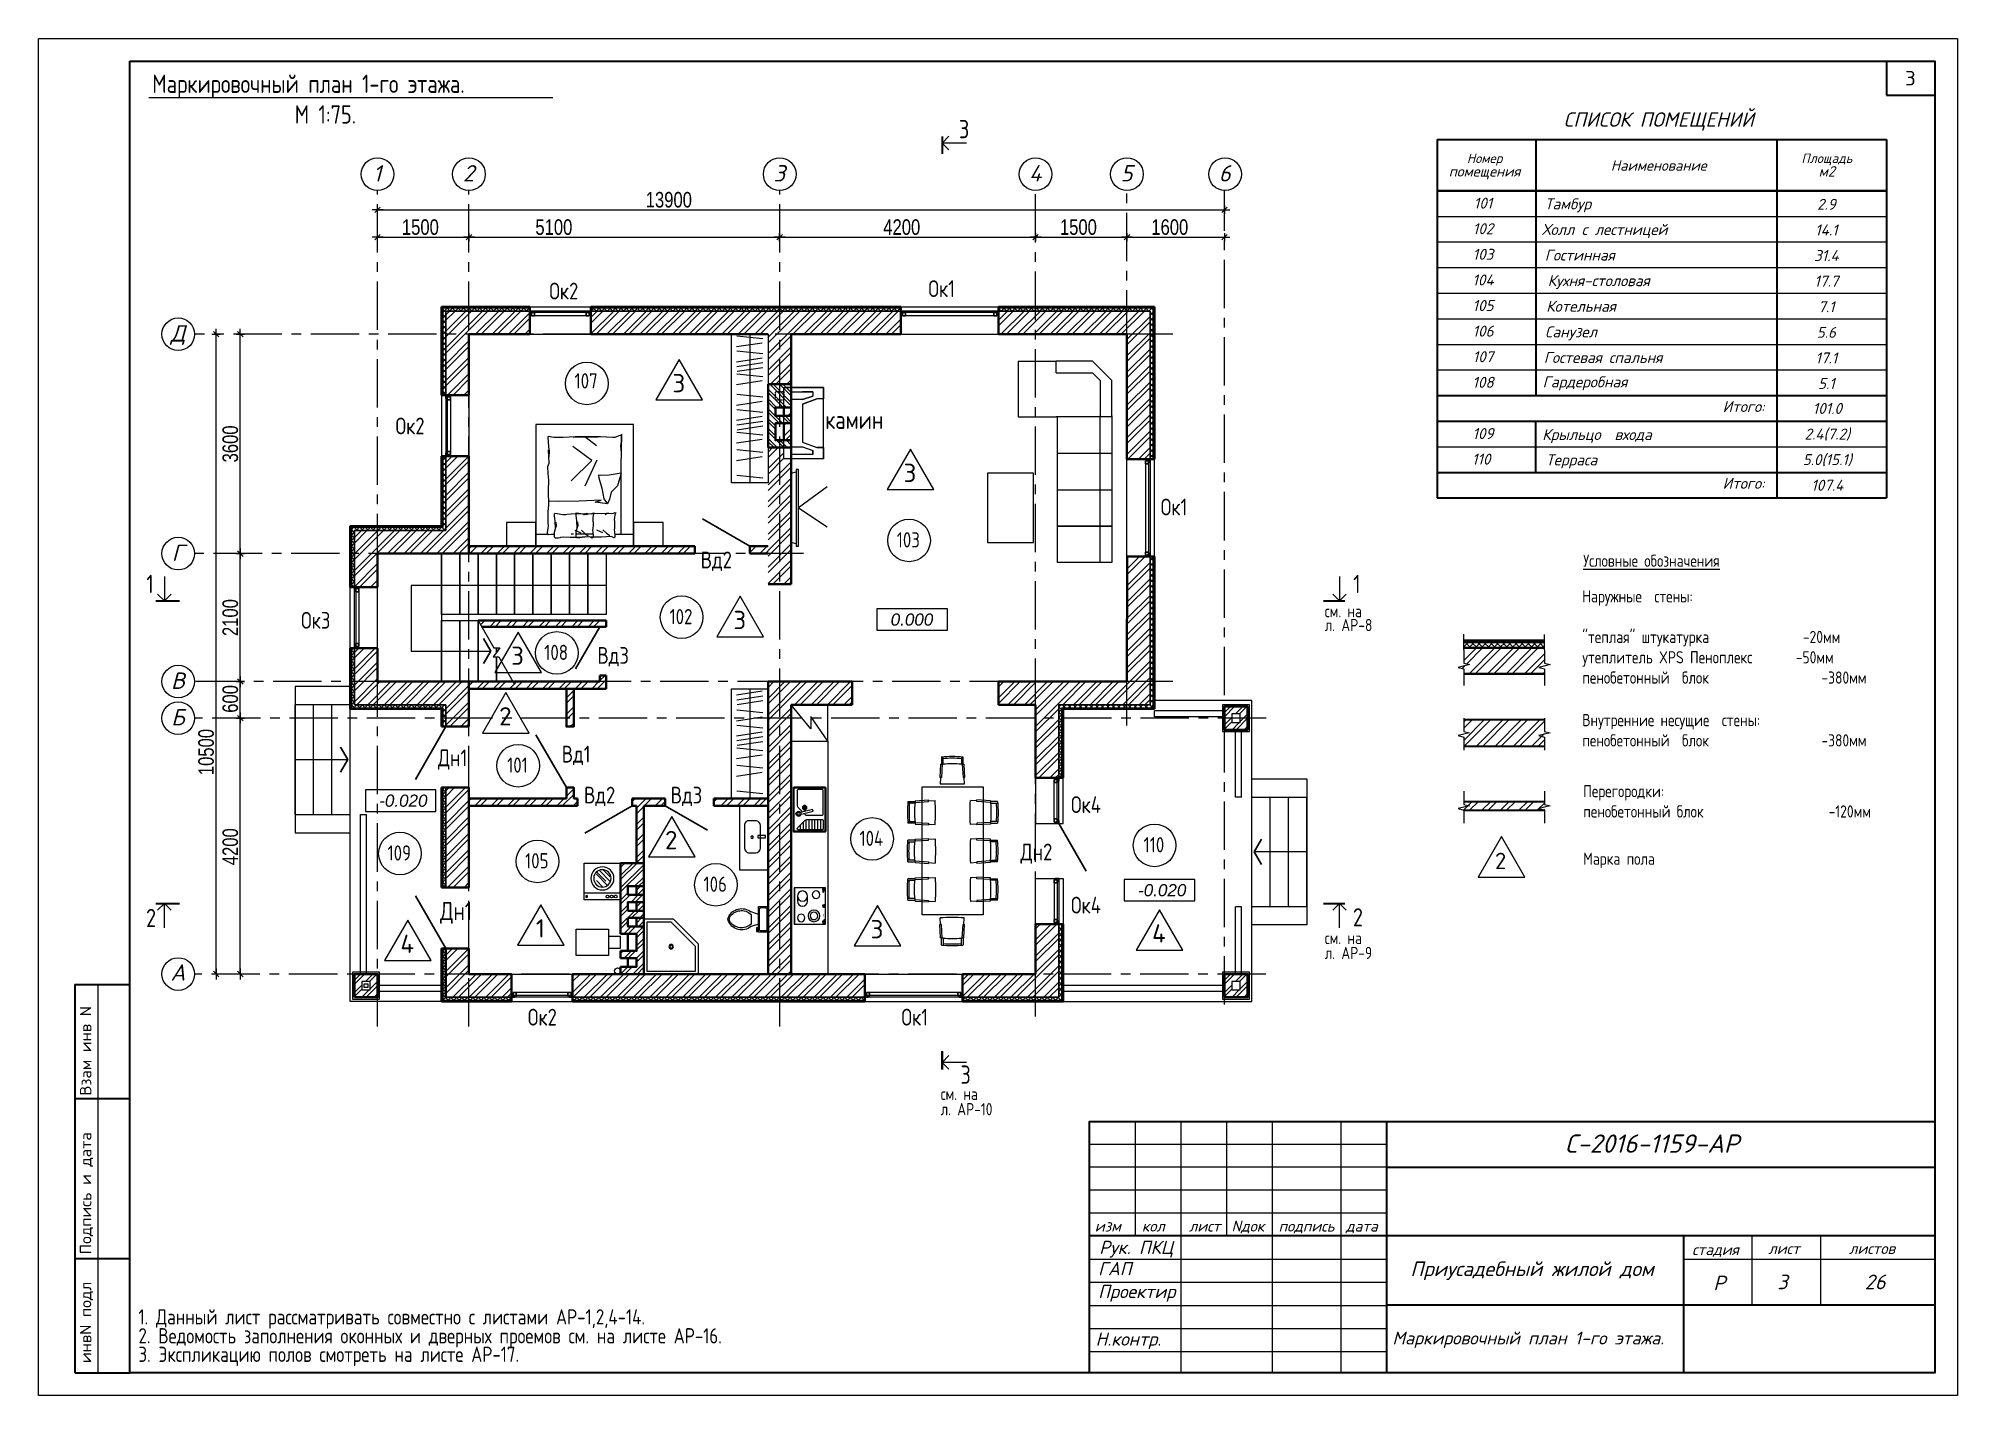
# Model space of a CAD drawing. Extents: x -12289450 to -10763036, y -7834513 to -6150123.
# Drawn here: x -11267018 to -11235519, y -7694536 to -7672261 of the extents above; entities that cross this region are included whole.
import ezdxf

# ---------------------------------------------------------------- set-up
doc = ezdxf.new("R2010")
doc.units = 0
doc.header["$LTSCALE"] = 25
doc.header["$PDMODE"] = 35
doc.linetypes.add('CENTER', pattern=[50.8, 31.75, -6.35, 6.35, -6.35])
doc.linetypes.add('HIDDEN2', pattern=[4.7625, 3.175, -1.5875])
doc.layers.get('DefPoints').update_dxf_attribs({"color": 10, "lineweight": 30})
for name, color, linetype in [('001-ПЕРЕГОРОДКИ', 5, 'Continuous'), ('003-ТЕКСТ', 7, 'Continuous'), ('004-ВСПЛИНИИ', 15, 'Continuous'), ('005-РАЗМЕРЫ', 252, 'Continuous'), ('008-ШТРИХОВКА', 252, 'Continuous'), ('010-MEBEL', 3, 'Continuous'), ('011-САНТЕХНИКА', 5, 'Continuous'), ('014-ОСИ', 251, 'CENTER'), ('Annotation - Text', 7, 'Continuous'), ('ArchiCAD', 7, 'Continuous'), ('EEE', 7, 'Continuous'), ('kassa', 7, 'Continuous'), ('SANTEH', 7, 'Continuous'), ('Б1-САНТЕХНИКА', 170, 'Continuous'), ('Новое', 51, 'Continuous'), ('Примечания', 7, 'Continuous')]:
    doc.layers.add(name, color=color, linetype=linetype)
for name, color, linetype, lineweight in [('05_Мебель', 32, 'Continuous', 9), ('06_Сантехника', 140, 'Continuous', 9), ('10_техника', 252, 'Continuous', 9), ('4_мебель', 30, 'Continuous', 9), ('5_сантехника', 140, 'Continuous', 9), ('8_техника', 253, 'Continuous', 9), ('FRIDGE', 5, 'Continuous', 25), ('MEBEL', 3, 'Continuous', 40), ('text', 1, 'Continuous', 15), ('маркировка', 114, 'Continuous', 20), ('мебель', 7, 'Continuous', 25), ('МЕБЕЛЬ_ОБОРУДОВАНИЕ', 242, 'Continuous', 30), ('НС', 174, 'Continuous', 40), ('СТЕНЫ', 5, 'Continuous', 40)]:
    doc.layers.add(name, color=color, linetype=linetype, lineweight=lineweight)
doc.layers.add('Окна ArchiCAD_Ном._пера__23', color=7, linetype='Continuous', lineweight=30, true_color=0xff6600)
doc.layers.add('Окна ArchiCAD_Ном._пера__3', color=7, linetype='Continuous', lineweight=15, true_color=0xff6600)
doc.styles.add('gismo', font='isocpeui.ttf')
doc.styles.add('GOST 2.304', font='cs_gost2304.shx')
doc.styles.add('SIMP701', font='simplex701.shx')
doc.styles.get("Standard").update_dxf_attribs({"font": 'arial.ttf'})
doc.styles.add('TXT0', font='txt', dxfattribs={"width": 0.8})
doc.styles.add('ГОСТ 2.304', font='CS_Gost2304.shx')
doc.styles.add('Текстер', font='ariali.ttf')
doc.dimstyles.new('РАЗМЕРЫ', dxfattribs={"dimscale": 30, "dimtxt": 8.5, "dimasz": 0.15, "dimexe": 0, "dimexo": 0, "dimgap": 1.2, "dimtad": 1, "dimdec": 0, "dimzin": 0, "dimdsep": 46, "dimtxsty": 'TXT0', "dimblk1": 'A8MITTA', "dimblk2": 'A8MITTA', "dimsah": 1, "dimcen": 2, "dimse1": 1, "dimse2": 1, "dimadec": 0, "dimazin": 0, "dimtp": 6, "dimtm": 6, "dimtfac": 1, "dimtdec": 0, "dimtofl": 0, "dimtmove": 0, "dimatfit": 3, "dimldrblk": 'A8MITTA', "dimfxl": 0, "dimtolj": 1, "dimtzin": 0, "dimarcsym": 0})

msp = doc.modelspace()

# ---------------------------------------------------------------- texts
at = {"insert": (-11236380.5, -7672795), "char_height": 238.064, "width": 453.455, "attachment_point": 1}
msp.add_mtext('{\\Fsimplex|c204;3}', dxfattribs=at)
at = {"layer": '003-ТЕКСТ', "lineweight": 30, "style": 'SIMP701'}
for s, height, p in [('Взам инв N', 187.5, (-11266149.8, -7689612.9)), ('Подпись и дата', 187.497, (-11266149.8, -7692218.2)), ('инвN подл', 187.5, (-11266149.8, -7694001.6))]:
    msp.add_text(s, height=height, rotation=90, dxfattribs=at).set_placement(p)
at = {"layer": '005-РАЗМЕРЫ', "color": 0, "ltscale": 75, "char_height": 200, "width": 6942.743, "attachment_point": 1, "style": 'ГОСТ 2.304'}
for s, insert in [('{\\LУсловные обозначения}', (-11241663.4, -7680733.6)), ('Наружные  стены:\\P\\P"теплая" штукатурка               -20мм\\Pутеплитель XPS Пеноплекс       -50мм\\Pпенобетонный  блок                  -380мм\\P ', (-11241678.4, -7681318.2)), ('Внутренние несущие  стены:\\Pпенобетонный  блок                  -380мм\\P ', (-11241678.4, -7683349.2)), ('Перегородки:          \\Pпенобетонный блок                    -120мм', (-11241663.4, -7684515.4)), ('Марка пола', (-11241663.4, -7685624.9))]:
    msp.add_mtext(s, dxfattribs=dict(at, insert=insert))
at = {"layer": 'Annotation - Text', "color": 0, "lineweight": 25}
for s, height, style, p in [('Маркировочный план 1-го этажа.', 300, 'GOST 2.304', (-11265150.4, -7673156.3)), ('М 1:75.', 300, 'GOST 2.304', (-11262812.7, -7673659.6)), ('Ок2', 275, 'GOST 2.304', (-11258633.6, -7676545.7)), ('Ок1', 275, 'GOST 2.304', (-11252411.4, -7676506.2)), ('Ок2', 275, 'GOST 2.304', (-11261156.8, -7678759.5)), ('камин', 300, 'GOST 2.304', (-11254104.9, -7678671.4)), ('Ок1', 275, 'GOST 2.304', (-11248597.6, -7680089.8)), ('Вд2', 275, 'GOST 2.304', (-11256148.4, -7680958.7)), ('Ок3', 275, 'GOST 2.304', (-11262706.4, -7681949.2)), ('Вд3', 275, 'GOST 2.304', (-11257844, -7682525.4)), ('Дн1', 275, 'GOST 2.304', (-11260462.1, -7684206.5)), ('Вд1', 275, 'GOST 2.304', (-11258429.3, -7684145.5)), ('Вд2', 275, 'GOST 2.304', (-11258063.1, -7684817.7)), ('Вд3', 275, 'GOST 2.304', (-11256640.9, -7684817.7)), ('Ок4', 275, 'GOST 2.304', (-11250071.2, -7684974.1)), ('Дн2', 275, 'GOST 2.304', (-11250899.3, -7685751.2)), ('Дн1', 300, 'GOST 2.304', (-11260424.4, -7686732.4)), ('Ок4', 275, 'GOST 2.304', (-11250071.2, -7686624.1)), ('Ок2', 275, 'GOST 2.304', (-11258985.1, -7688462.8)), ('Ок1', 275, 'GOST 2.304', (-11252852.9, -7688462.8)), ('С-2016-1159-АР', 300.621, 'gismo', (-11241962, -7690550.6)), ('изм', 180.37, 'gismo', (-11249680.6, -7691844.1)), ('кол', 180.37, 'gismo', (-11248908, -7691844.1)), ('лист', 180.37, 'gismo', (-11248135.4, -7691844.1)), ('Nдок', 180.37, 'gismo', (-11247436.4, -7691844.1)), ('подпись', 180.37, 'gismo', (-11246663.8, -7691844.1)), ('дата', 180.37, 'gismo', (-11245560.2, -7691844.1)), ('Рук. ПКЦ', 216.45, 'gismo', (-11249607, -7692211.7)), ('стадия', 180.37, 'gismo', (-11239876.3, -7692230)), ('лист', 180.37, 'gismo', (-11238625.4, -7692211.7)), ('листов', 180.37, 'gismo', (-11237301, -7692211.7)), ('ГАП', 216.45, 'gismo', (-11249625.4, -7692560.9)), ('Приусадебный жилой дом', 240.497, 'gismo', (-11244499.7, -7692575.3)), ('Р', 240.5, 'gismo', (-11239529.2, -7692807.1)), ('3', 240.5, 'gismo', (-11238478, -7692790.5)), ('26', 240.5, 'gismo', (-11237041.1, -7692790.5)), ('Проектир', 216.45, 'gismo', (-11249625.4, -7692935.9)), ('1. Данный лист рассматривать совместно с листами АР-1,2,4-14.', 250, 'GOST 2.304', (-11265376, -7693368.8)), ('2. Ведомость заполнения оконных и дверных проемов см. на листе АР-16.', 250, 'GOST 2.304', (-11265376, -7693679.2)), ('Н.контр.', 216.45, 'gismo', (-11249666.5, -7693715.8)), ('Маркировочный план 1-го этажа.', 210, 'gismo', (-11244795, -7693696.5)), ('3. Экспликацию полов смотреть на листе АР-17.', 250, 'GOST 2.304', (-11265376, -7693983.3))]:
    msp.add_text(s, height=height, dxfattribs=dict(at, style=style)).set_placement(p)
at = {"layer": 'Annotation - Text', "color": 0, "lineweight": 25, "char_height": 268.3, "attachment_point": 2, "style": 'gismo'}
for s, insert in [('1', (-11261457.6, -7674341.4)), ('2', (-11259957.6, -7674341.4)), ('3', (-11254857.6, -7674341.4)), ('4', (-11250657.6, -7674341.4)), ('5', (-11249157.6, -7674341.4)), ('6', (-11247547.6, -7674341.4)), ('Д', (-11264728.8, -7676968.4)), ('Г', (-11264728.8, -7680568.4)), ('В', (-11264728.8, -7682668.4)), ('Б', (-11264728.8, -7683268.4)), ('A', (-11264728.8, -7687457.2))]:
    msp.add_mtext(s, dxfattribs=dict(at, insert=insert))
at = {"layer": 'Annotation - Text', "color": 1, "linetype": 'Continuous', "lineweight": 30, "char_height": 250, "attachment_point": 2, "style": 'ГОСТ 2.304'}
for s, insert in [('107', (-11258028.8, -7677757)), ('103', (-11252740.2, -7680366.1)), ('102', (-11256471.8, -7681626.4)), ('108', (-11258520.5, -7682213.2)), ('101', (-11259155.1, -7684063)), ('104', (-11253346.8, -7685265.1)), ('109', (-11261094.8, -7685505.3)), ('105', (-11258838.2, -7685633.3)), ('110', (-11248709.4, -7685370.5)), ('106', (-11255909.8, -7686017.1))]:
    msp.add_mtext(s, dxfattribs=dict(at, insert=insert))
at = {"layer": 'ArchiCAD', "color": 7, "linetype": 'Continuous', "lineweight": 40, "insert": (-11241984.3, -7673475.2), "char_height": 235.837, "width": 19328.675, "attachment_point": 1}
msp.add_mtext('{\\fISOCPEUR|b0|i1|c204|p34;СПИСОК\\fISOCPEUR|b0|i1|c0|p34; \\fISOCPEUR|b0|i1|c204|p34;ПОМЕЩЕНИЙ}', dxfattribs=at)
at = {"layer": 'ArchiCAD', "color": 7, "linetype": 'Continuous', "lineweight": 35, "attachment_point": 2}
for s, insert, char_height in [('{\\fISOCPEUR|b1|i1|c204|p34;Номер}', (-11243282.3, -7674152.4), 154.366), ('{\\fISOCPEUR|b0|i1|c204|p34;Наименование}', (-11240423.9, -7674261.7), 171.518), ('{\\fISOCPEUR|b1|i1|c204|p34;Площадь}', (-11237665.7, -7674152.4), 154.366), ('{\\fISOCPEUR|b1|i1|c204|p34;помещения}', (-11243282.3, -7674357.7), 171.518), ('{\\fISOCPEUR|b1|i1|c204|p34;м2}', (-11237665.7, -7674357.7), 171.518), ('{\\fISOCPEUR|b1|i1|c0|p34;101}', (-11243307.9, -7674875.3), 180), ('{\\fISOCPEUR|b0|i1|c204|p34;Тамбур}', (-11241914.6, -7674887.5), 180), ('{\\fISOCPEUR|b1|i1|c0|p34;2.9}', (-11237673.2, -7674894.9), 180), ('{\\fISOCPEUR|b1|i1|c0|p34;102}', (-11243307.9, -7675295.4), 180), ('{\\fISOCPEUR|b0|i1|c204|p34;Холл\\fISOCPEUR|b0|i1|c0|p34; c \\fISOCPEUR|b0|i1|c204|p34;лестницей}', (-11241310.5, -7675307.6), 180), ('{\\fISOCPEUR|b1|i1|c0|p34;14.1}', (-11237673.2, -7675315), 180), ('{\\fISOCPEUR|b1|i1|c0|p34;103}', (-11243307.9, -7675715.6), 180), ('{\\fISOCPEUR|b0|i1|c204|p34;Гостинная}', (-11241719.5, -7675727.7), 180), ('{\\fISOCPEUR|b1|i1|c0|p34;31.4}', (-11237673.2, -7675735.2), 180), ('{\\fISOCPEUR|b1|i1|c0|p34;104}', (-11243307.9, -7676135.7), 180), ('{\\fISOCPEUR|b0|i1|c204|p34;Кухня-столовая}', (-11241408.7, -7676147.9), 180), ('{\\fISOCPEUR|b1|i1|c0|p34;17.7}', (-11237673.2, -7676155.3), 180), ('{\\fISOCPEUR|b1|i1|c0|p34;105}', (-11243307.9, -7676555.9), 180), ('{\\fISOCPEUR|b0|i1|c204|p34;Котельная}', (-11241698.7, -7676568), 180), ('{\\fISOCPEUR|b1|i1|c0|p34;7.1}', (-11237673.2, -7676575.5), 180), ('{\\fISOCPEUR|b1|i1|c0|p34;106}', (-11243307.9, -7676976), 180), ('{\\fISOCPEUR|b0|i1|c204|p34;Санузел}', (-11241863.8, -7676988.2), 180), ('{\\fISOCPEUR|b1|i1|c0|p34;5.6}', (-11237673.2, -7676995.6), 180), ('{\\fISOCPEUR|b1|i1|c0|p34;107}', (-11243307.9, -7677396.2), 180), ('{\\fISOCPEUR|b0|i1|c204|p34;Гостевая спальня\\fISOCPEUR|b0|i1|c0|p34; }', (-11241337.3, -7677408.3), 180), ('{\\fISOCPEUR|b1|i1|c0|p34;17.1}', (-11237673.2, -7677415.8), 180), ('{\\fISOCPEUR|b1|i1|c0|p34;108}', (-11243307.9, -7677816.3), 180), ('{\\fISOCPEUR|b0|i1|c204|p34;Гардеробная}', (-11241633.8, -7677808.7), 180), ('{\\fISOCPEUR|b1|i1|c0|p34;5.1}', (-11237673.2, -7677835.9), 180), ('{\\fISOCPEUR|b0|i1|c204|p34;Итого:}', (-11239031, -7678212.6), 180), ('{\\fISOCPEUR|b1|i1|c0|p34;101\\fISOCPEUR|b1|i1|c204|p34;.\\fISOCPEUR|b1|i1|c0|p34;0}', (-11237657.7, -7678244.7), 180), ('{\\fISOCPEUR|b1|i1|c0|p34;109}', (-11243307.9, -7678656.6), 180), ('{\\fISOCPEUR|b0|i1|c204|p34;Крыльцо \\fISOCPEUR|b0|i1|c0|p34; \\fISOCPEUR|b0|i1|c204|p34;входа}', (-11241437.4, -7678672.9), 180), ('{\\fISOCPEUR|b1|i1|c0|p34;2.4(7.2)}', (-11237657.7, -7678664.9), 180), ('{\\fISOCPEUR|b1|i1|c0|p34;110}', (-11243337.7, -7679076.8), 180), ('{\\fISOCPEUR|b0|i1|c204|p34;Терраса}', (-11241854.6, -7679088.9), 180), ('{\\fISOCPEUR|b1|i1|c0|p34;5.0(15.1)}', (-11237657.7, -7679085), 180), ('{\\fISOCPEUR|b0|i1|c204|p34;Итого:}', (-11239031, -7679473.1), 180), ('{\\fISOCPEUR|b1|i1|c0|p34;107\\fISOCPEUR|b1|i1|c204|p34;.\\fISOCPEUR|b1|i1|c0|p34;4}', (-11237657.7, -7679505.2), 180)]:
    msp.add_mtext(s, dxfattribs=dict(at, insert=insert, char_height=char_height))
at = {"layer": 'маркировка', "char_height": 300, "attachment_point": 2, "style": 'GOST 2.304'}
for s, insert in [('{\\fISOCPEUR|b0|i0|c0|p34;3}', (-11256506.7, -7677769.5)), ('{\\fISOCPEUR|b0|i0|c0|p34;3}', (-11252713.8, -7679241.6)), ('{\\fISOCPEUR|b0|i0|c0|p34;3}', (-11255507, -7681656.6)), ('{\\fISOCPEUR|b0|i0|c0|p34;3}', (-11259154.4, -7682242.8)), ('{\\fISOCPEUR|b0|i0|c0|p34;2}', (-11259354.4, -7683236.7)), ('{\\fISOCPEUR|b0|i0|c0|p34;2}', (-11256631.9, -7685268.6)), ('{\\fISOCPEUR|b0|i0|c0|p34;1}', (-11258779.6, -7686717.8)), ('{\\fISOCPEUR|b0|i0|c0|p34;3}', (-11253254.6, -7686731.3)), ('{\\fISOCPEUR|b0|i0|c0|p34;4}', (-11248626.5, -7686801.2)), ('{\\fISOCPEUR|b0|i0|c204|p34;4}', (-11260964.3, -7686970.2))]:
    msp.add_mtext(s, dxfattribs=dict(at, insert=insert))
at = {"layer": 'маркировка', "lineweight": 25, "insert": (-11243019.6, -7685626), "char_height": 270, "attachment_point": 2, "style": 'gismo'}
msp.add_mtext('{\\fISOCPEUR|b0|i0|c204|p34;2}', dxfattribs=at)
at = {"layer": 'Примечания', "color": 7, "lineweight": 25, "attachment_point": 4}
for s, insert, char_height in [('{\\fGOST 2.304 type A|b0|i0|c0|p34;3}', (-11251909.7, -7673750.1), 300), ('{\\fGOST 2.304 type A|b0|i0|c0|p34;1}', (-11265246.6, -7681214.9), 300), ('{\\fGOST 2.304 type A|b0|i0|c0|p34;1}', (-11245438.2, -7681214.9), 300), ('{\\fGOST 2.304 type A|b0|i0|c204|p34;л. АР-\\fGOST 2.304 type A|b0|i0|c0|p34;8}', (-11245906, -7681890.1), 200), ('{\\fGOST 2.304 type A|b0|i0|c204|p34;см. на}', (-11245906, -7681661.4), 200), ('{\\fGOST 2.304 type A|b0|i0|c0|p34;2}', (-11265252, -7686697.6), 300), ('{\\fGOST 2.304 type A|b0|i0|c0|p34;2}', (-11245443.5, -7686686.1), 300), ('{\\fGOST 2.304 type A|b0|i0|c204|p34;л. АР-\\fGOST 2.304 type A|b0|i0|c0|p34;9}', (-11245906, -7687271.4), 200), ('{\\fGOST 2.304 type A|b0|i0|c204|p34;см. на}', (-11245906, -7687025.8), 200), ('{\\fGOST 2.304 type A|b0|i0|c0|p34;3}', (-11251884.6, -7689269.1), 300), ('{\\fGOST 2.304 type A|b0|i0|c204|p34;л. АР-\\fGOST 2.304 type A|b0|i0|c0|p34;10}', (-11252210, -7689835.3), 200), ('{\\fGOST 2.304 type A|b0|i0|c204|p34;см. на}', (-11252210, -7689583.9), 200)]:
    msp.add_mtext(s, dxfattribs=dict(at, insert=insert, char_height=char_height))

# ---------------------------------------------------------------- blocks, each defined once
blk = doc.blocks.new('s_50')
at = {"layer": 'SANTEH', "ltscale": 600}
for p, q in [((600, 0), (0, 0)), ((0, 0), (0, -600)), ((491, -600), (491, 0)), ((600, -600), (600, 0)), ((225, -426), (107, -308)), ((305, -432), (118, -245)), ((297, -356), (145, -203)), ((365, -385), (183, -204)), ((393, -309), (287, -204)), ((0, -600), (600, -600))]:
    blk.add_line(p, q, dxfattribs=at)
for centre, major_axis, start_param, end_param in [((250, -300), (134, 134), 5.497787, 11.780972), ((250, -300), (101, 101), 5.497787, 11.780972), ((548, -42), (11.2, 11.2), 5.497787, 11.780972), ((548, -385), (-16.6, 16.6), -0.785398, 2.356194), ((548, -452), (-16.6, 16.6), -0.785398, 2.356194), ((548, -519), (16.6, 16.6), 0.785398, 3.926991), ((548, -385), (-16.6, 16.6), 2.356194, 5.497787), ((548, -452), (16.6, 16.6), 3.926991, 7.068583), ((548, -519), (16.6, 16.6), 3.926991, 7.068583)]:
    blk.add_ellipse(centre, major_axis=major_axis, ratio=1, start_param=start_param, end_param=end_param, dxfattribs=at)
blk = doc.blocks.new('A8MITTA', base_point=(3180, 3140))
for p, q in [((3170, 3130), (3190, 3150)), ((3180, 3155), (3180, 3125)), ((3160, 3140), (3200, 3140))]:
    blk.add_line(p, q)
blk = doc.blocks.new('*D28')
at = {"layer": '005-РАЗМЕРЫ', "color": 0, "lineweight": -2, "ltscale": 1.2, "transparency": 16777216}
blk.add_line((-11259947, -7675524), (-11254856, -7675524), dxfattribs=at)
at = {"layer": 'DefPoints', "color": 0, "ltscale": 1.2, "transparency": 16777216}
for p in [(-11254852, -7675524), (-11259952, -7675693), (-11254852, -7675693)]:
    blk.add_point(p, dxfattribs=at)
at = {"layer": '005-РАЗМЕРЫ', "color": 0, "lineweight": -2, "ltscale": 1.2, "transparency": 16777216, "xscale": 4.5, "yscale": 4.5, "zscale": 4.5, "rotation": 180}
blk.add_blockref('A8MITTA', (-11259952, -7675524), dxfattribs=at)
at = {"layer": '005-РАЗМЕРЫ', "color": 0, "lineweight": -2, "ltscale": 1.2, "transparency": 16777216, "xscale": 4.5, "yscale": 4.5, "zscale": 4.5}
blk.add_blockref('A8MITTA', (-11254852, -7675524), dxfattribs=at)
at = {"layer": '005-РАЗМЕРЫ', "color": 0, "ltscale": 1.2, "transparency": 16777216, "insert": (-11258558, -7675360), "char_height": 255, "attachment_point": 5, "style": 'TXT0'}
blk.add_mtext('\\A1;5100', dxfattribs=at)
blk = doc.blocks.new('*D29')
at = {"layer": '005-РАЗМЕРЫ', "color": 0, "lineweight": -2, "ltscale": 1.2, "transparency": 16777216}
blk.add_line((-11261447, -7675074), (-11247556, -7675074), dxfattribs=at)
at = {"layer": 'DefPoints', "color": 0, "ltscale": 1.2, "transparency": 16777216}
for p in [(-11247552, -7675074), (-11261452, -7676020), (-11247552, -7676238)]:
    blk.add_point(p, dxfattribs=at)
at = {"layer": '005-РАЗМЕРЫ', "color": 0, "lineweight": -2, "ltscale": 1.2, "transparency": 16777216, "xscale": 4.5, "yscale": 4.5, "zscale": 4.5, "rotation": 180}
blk.add_blockref('A8MITTA', (-11261452, -7675074), dxfattribs=at)
at = {"layer": '005-РАЗМЕРЫ', "color": 0, "lineweight": -2, "ltscale": 1.2, "transparency": 16777216, "xscale": 4.5, "yscale": 4.5, "zscale": 4.5}
blk.add_blockref('A8MITTA', (-11247552, -7675074), dxfattribs=at)
at = {"layer": '005-РАЗМЕРЫ', "color": 0, "ltscale": 1.2, "transparency": 16777216, "insert": (-11256671, -7674911), "char_height": 255, "attachment_point": 5, "style": 'TXT0'}
blk.add_mtext('\\A1;13900', dxfattribs=at)
blk = doc.blocks.new('*D30')
at = {"layer": '005-РАЗМЕРЫ', "color": 0, "lineweight": -2, "ltscale": 1.2, "transparency": 16777216}
blk.add_line((-11261447, -7675524), (-11259956, -7675524), dxfattribs=at)
at = {"layer": 'DefPoints', "color": 0, "ltscale": 1.2, "transparency": 16777216}
for p in [(-11259952, -7675524), (-11261452, -7675693), (-11259952, -7675693)]:
    blk.add_point(p, dxfattribs=at)
at = {"layer": '005-РАЗМЕРЫ', "color": 0, "lineweight": -2, "ltscale": 1.2, "transparency": 16777216, "xscale": 4.5, "yscale": 4.5, "zscale": 4.5, "rotation": 180}
blk.add_blockref('A8MITTA', (-11261452, -7675524), dxfattribs=at)
at = {"layer": '005-РАЗМЕРЫ', "color": 0, "lineweight": -2, "ltscale": 1.2, "transparency": 16777216, "xscale": 4.5, "yscale": 4.5, "zscale": 4.5}
blk.add_blockref('A8MITTA', (-11259952, -7675524), dxfattribs=at)
at = {"layer": '005-РАЗМЕРЫ', "color": 0, "ltscale": 1.2, "transparency": 16777216, "insert": (-11260749, -7675360), "char_height": 255, "attachment_point": 5, "style": 'TXT0'}
blk.add_mtext('\\A1;1500', dxfattribs=at)
blk = doc.blocks.new('*D31')
at = {"layer": '005-РАЗМЕРЫ', "color": 0, "lineweight": -2, "ltscale": 1.2, "transparency": 16777216}
blk.add_line((-11254847, -7675524), (-11250656, -7675524), dxfattribs=at)
at = {"layer": 'DefPoints', "color": 0, "ltscale": 1.2, "transparency": 16777216}
for p in [(-11250652, -7675524), (-11254852, -7675693), (-11250652, -7675693)]:
    blk.add_point(p, dxfattribs=at)
at = {"layer": '005-РАЗМЕРЫ', "color": 0, "lineweight": -2, "ltscale": 1.2, "transparency": 16777216, "xscale": 4.5, "yscale": 4.5, "zscale": 4.5, "rotation": 180}
blk.add_blockref('A8MITTA', (-11254852, -7675524), dxfattribs=at)
at = {"layer": '005-РАЗМЕРЫ', "color": 0, "lineweight": -2, "ltscale": 1.2, "transparency": 16777216, "xscale": 4.5, "yscale": 4.5, "zscale": 4.5}
blk.add_blockref('A8MITTA', (-11250652, -7675524), dxfattribs=at)
at = {"layer": '005-РАЗМЕРЫ', "color": 0, "ltscale": 1.2, "transparency": 16777216, "insert": (-11252848, -7675360), "char_height": 255, "attachment_point": 5, "style": 'TXT0'}
blk.add_mtext('\\A1;4200', dxfattribs=at)
blk = doc.blocks.new('*D32')
at = {"layer": '005-РАЗМЕРЫ', "color": 0, "lineweight": -2, "ltscale": 1.2, "transparency": 16777216}
blk.add_line((-11250647, -7675524), (-11249156, -7675524), dxfattribs=at)
at = {"layer": 'DefPoints', "color": 0, "ltscale": 1.2, "transparency": 16777216}
for p in [(-11249152, -7675524), (-11250652, -7675693), (-11249152, -7675693)]:
    blk.add_point(p, dxfattribs=at)
at = {"layer": '005-РАЗМЕРЫ', "color": 0, "lineweight": -2, "ltscale": 1.2, "transparency": 16777216, "xscale": 4.5, "yscale": 4.5, "zscale": 4.5, "rotation": 180}
blk.add_blockref('A8MITTA', (-11250652, -7675524), dxfattribs=at)
at = {"layer": '005-РАЗМЕРЫ', "color": 0, "lineweight": -2, "ltscale": 1.2, "transparency": 16777216, "xscale": 4.5, "yscale": 4.5, "zscale": 4.5}
blk.add_blockref('A8MITTA', (-11249152, -7675524), dxfattribs=at)
at = {"layer": '005-РАЗМЕРЫ', "color": 0, "ltscale": 1.2, "transparency": 16777216, "insert": (-11249949, -7675360), "char_height": 255, "attachment_point": 5, "style": 'TXT0'}
blk.add_mtext('\\A1;1500', dxfattribs=at)
blk = doc.blocks.new('*D33')
at = {"layer": '005-РАЗМЕРЫ', "color": 0, "lineweight": -2, "ltscale": 1.2, "transparency": 16777216}
blk.add_line((-11249147, -7675524), (-11247556, -7675524), dxfattribs=at)
at = {"layer": 'DefPoints', "color": 0, "ltscale": 1.2, "transparency": 16777216}
for p in [(-11247552, -7675524), (-11249152, -7675693), (-11247552, -7675658)]:
    blk.add_point(p, dxfattribs=at)
at = {"layer": '005-РАЗМЕРЫ', "color": 0, "lineweight": -2, "ltscale": 1.2, "transparency": 16777216, "xscale": 4.5, "yscale": 4.5, "zscale": 4.5, "rotation": 180}
blk.add_blockref('A8MITTA', (-11249152, -7675524), dxfattribs=at)
at = {"layer": '005-РАЗМЕРЫ', "color": 0, "lineweight": -2, "ltscale": 1.2, "transparency": 16777216, "xscale": 4.5, "yscale": 4.5, "zscale": 4.5}
blk.add_blockref('A8MITTA', (-11247552, -7675524), dxfattribs=at)
at = {"layer": '005-РАЗМЕРЫ', "color": 0, "ltscale": 1.2, "transparency": 16777216, "insert": (-11248449, -7675360), "char_height": 255, "attachment_point": 5, "style": 'TXT0'}
blk.add_mtext('\\A1;1600', dxfattribs=at)
blk = doc.blocks.new('*D34')
at = {"layer": '005-РАЗМЕРЫ', "color": 0, "lineweight": -2, "ltscale": 1.2, "transparency": 16777216}
blk.add_line((-11263704, -7687613), (-11263704, -7683422), dxfattribs=at)
at = {"layer": 'DefPoints', "color": 0, "ltscale": 1.2, "transparency": 16777216}
for p in [(-11263704, -7683417), (-11263637, -7683417), (-11263653, -7687617)]:
    blk.add_point(p, dxfattribs=at)
at = {"layer": '005-РАЗМЕРЫ', "color": 0, "lineweight": -2, "ltscale": 1.2, "transparency": 16777216, "xscale": 4.5, "yscale": 4.5, "zscale": 4.5}
for p, rotation in [((-11263704, -7683417), 90), ((-11263704, -7687617), 270)]:
    blk.add_blockref('A8MITTA', p, dxfattribs=dict(at, rotation=rotation))
at = {"layer": '005-РАЗМЕРЫ', "color": 0, "ltscale": 1.2, "transparency": 16777216, "insert": (-11263868, -7685528), "char_height": 255, "attachment_point": 5, "rotation": 90, "style": 'TXT0'}
blk.add_mtext('\\A1;4200', dxfattribs=at)
blk = doc.blocks.new('*D35')
at = {"layer": '005-РАЗМЕРЫ', "color": 0, "lineweight": -2, "ltscale": 1.2, "transparency": 16777216}
blk.add_line((-11264102, -7687613), (-11264102, -7677122), dxfattribs=at)
at = {"layer": 'DefPoints', "color": 0, "ltscale": 1.2, "transparency": 16777216}
for p in [(-11264102, -7677117), (-11263974, -7677117), (-11264026, -7687617)]:
    blk.add_point(p, dxfattribs=at)
at = {"layer": '005-РАЗМЕРЫ', "color": 0, "lineweight": -2, "ltscale": 1.2, "transparency": 16777216, "xscale": 4.5, "yscale": 4.5, "zscale": 4.5}
for p, rotation in [((-11264102, -7677117), 90), ((-11264102, -7687617), 270)]:
    blk.add_blockref('A8MITTA', p, dxfattribs=dict(at, rotation=rotation))
at = {"layer": '005-РАЗМЕРЫ', "color": 0, "ltscale": 1.2, "transparency": 16777216, "insert": (-11264265, -7683974), "char_height": 255, "attachment_point": 5, "rotation": 90, "style": 'TXT0'}
blk.add_mtext('\\A1;10500', dxfattribs=at)
blk = doc.blocks.new('*D36')
at = {"layer": '005-РАЗМЕРЫ', "color": 0, "lineweight": -2, "ltscale": 1.2, "transparency": 16777216}
blk.add_line((-11263704, -7683413), (-11263704, -7682822), dxfattribs=at)
at = {"layer": 'DefPoints', "color": 0, "ltscale": 1.2, "transparency": 16777216}
for p in [(-11263891, -7682817), (-11263704, -7682817), (-11263891, -7683417)]:
    blk.add_point(p, dxfattribs=at)
at = {"layer": '005-РАЗМЕРЫ', "color": 0, "lineweight": -2, "ltscale": 1.2, "transparency": 16777216, "xscale": 4.5, "yscale": 4.5, "zscale": 4.5}
for p, rotation in [((-11263704, -7682817), 90), ((-11263704, -7683417), 270)]:
    blk.add_blockref('A8MITTA', p, dxfattribs=dict(at, rotation=rotation))
at = {"layer": '005-РАЗМЕРЫ', "color": 0, "ltscale": 1.2, "transparency": 16777216, "insert": (-11263868, -7683102), "char_height": 255, "attachment_point": 5, "rotation": 90, "style": 'TXT0'}
blk.add_mtext('\\A1;600', dxfattribs=at)
blk = doc.blocks.new('*D37')
at = {"layer": '005-РАЗМЕРЫ', "color": 0, "lineweight": -2, "ltscale": 1.2, "transparency": 16777216}
blk.add_line((-11263704, -7682813), (-11263704, -7680722), dxfattribs=at)
at = {"layer": 'DefPoints', "color": 0, "ltscale": 1.2, "transparency": 16777216}
for p in [(-11263704, -7680717), (-11263553, -7680717), (-11263891, -7682817)]:
    blk.add_point(p, dxfattribs=at)
at = {"layer": '005-РАЗМЕРЫ', "color": 0, "lineweight": -2, "ltscale": 1.2, "transparency": 16777216, "xscale": 4.5, "yscale": 4.5, "zscale": 4.5}
for p, rotation in [((-11263704, -7680717), 90), ((-11263704, -7682817), 270)]:
    blk.add_blockref('A8MITTA', p, dxfattribs=dict(at, rotation=rotation))
at = {"layer": '005-РАЗМЕРЫ', "color": 0, "ltscale": 1.2, "transparency": 16777216, "insert": (-11263868, -7681767), "char_height": 255, "attachment_point": 5, "rotation": 90, "style": 'TXT0'}
blk.add_mtext('\\A1;2100', dxfattribs=at)
blk = doc.blocks.new('*D38')
at = {"layer": '005-РАЗМЕРЫ', "color": 0, "lineweight": -2, "ltscale": 1.2, "transparency": 16777216}
blk.add_line((-11263704, -7680713), (-11263704, -7677122), dxfattribs=at)
at = {"layer": 'DefPoints', "color": 0, "ltscale": 1.2, "transparency": 16777216}
for p in [(-11263704, -7677117), (-11263504, -7677117), (-11263553, -7680717)]:
    blk.add_point(p, dxfattribs=at)
at = {"layer": '005-РАЗМЕРЫ', "color": 0, "lineweight": -2, "ltscale": 1.2, "transparency": 16777216, "xscale": 4.5, "yscale": 4.5, "zscale": 4.5}
for p, rotation in [((-11263704, -7677117), 90), ((-11263704, -7680717), 270)]:
    blk.add_blockref('A8MITTA', p, dxfattribs=dict(at, rotation=rotation))
at = {"layer": '005-РАЗМЕРЫ', "color": 0, "ltscale": 1.2, "transparency": 16777216, "insert": (-11263868, -7678917), "char_height": 255, "attachment_point": 5, "rotation": 90, "style": 'TXT0'}
blk.add_mtext('\\A1;3600', dxfattribs=at)
blk = doc.blocks.new('*U20')
at = {"layer": '05_Мебель'}
for points in [[(900, -2000), (-700, -2000), (-700, 0), (900, 0)], [(206, -533), (244, -550), (255, -546), (239, -513), (235, -469), (231, -427), (235, -414), (236, -396), (236, -352), (233, -292), (229, -265), (234, -230), (239, -172), (241, -145), (225, -135), (184, -155), (21, -143), (-138, -147), (-247, -148), (-297, -143), (-309, -138), (-335, -136), (-387, -133), (-395, -153), (-397, -231), (-378, -290), (-383, -415), (-396, -499), (-398, -535), (-393, -545), (-353, -539), (-258, -523), (-125, -535), (99, -538)], [(561, -538), (599, -555), (610, -551), (594, -518), (590, -474), (586, -432), (590, -419), (591, -401), (591, -357), (588, -297), (584, -270), (589, -236), (594, -177), (596, -150), (580, -140), (539, -160), (376, -149), (217, -152), (108, -154), (58, -149), (46, -144), (20, -141), (-32, -138), (-40, -158), (-42, -236), (-23, -295), (-28, -420), (-41, -504), (-43, -540), (-38, -550), (2, -544), (97, -528), (230, -540), (454, -543)]]:
    blk.add_lwpolyline(points, close=True, dxfattribs=at)
for points in [[(-700, -200), (-502, -200)], [(700, -1200), (697, -1286), (697, -1398), (700, -1424), (703, -1465), (702, -1540), (694, -1655), (702, -1718), (703, -1788), (705, -1842), (700, -1569), (703, -1697), (705, -1742), (706, -1789), (708, -1816), (659, -1813), (597, -1785), (555, -1787), (361, -1797), (156, -1799), (-89, -1791), (314, -1797), (25, -1800), (-59, -1794), (-153, -1790), (-256, -1787), (-406, -1787), (-498, -1800), (-504, -1793), (-494, -1631), (-485, -1564), (-487, -1470), (-493, -1585), (-493, -1480), (-491, -1358), (-510, -1306), (-508, -1193), (-496, -1085), (-499, -915), (-496, -677), (-504, -573), (-503, -383), (-501, -337), (-507, -294), (-516, -234), (-515, -208), (-488, -191), (-447, -199), (-396, -205)], [(-441, -200), (-396, -200)], [(-378, -290), (-365, -343), (-366, -394)], [(-84, -200), (-121, -200)], [(44, -218), (-56, -262)], [(236, -200), (-41, -200)], [(-23, -295), (-10, -348), (-11, -399)], [(45, -264), (100, -210), (155, -170)], [(400, -223), (299, -267)], [(400, -269), (455, -215), (510, -175)], [(592, -200), (900, -200)], [(-258, -523), (-213, -516)], [(146, -536), (116, -531), (78, -511)], [(97, -528), (142, -522)], [(501, -541), (471, -536), (433, -516)], [(700, -1200), (639, -995), (533, -888), (509, -775), (475, -695), (271, -724), (371, -756), (9, -741), (-338, -738), (-497, -743)], [(700, -1200), (501, -1166), (362, -1163), (325, -1169), (333, -1123), (379, -953), (416, -778), (475, -695)], [(-121, -1077), (218, -1410), (-97, -1640)], [(297, -1416), (104, -989)], [(104, -1800), (295, -1657)]]:
    blk.add_lwpolyline(points, dxfattribs=at)
blk.add_lwpolyline([(592, -200), (670, -200, -0.414214), (700, -230), (700, -1200)], format="xyb", dxfattribs=at)
blk = doc.blocks.new('Toilet - top')
for p, q in [((-10, -8.5), (-8, -8.5)), ((-10, -9.5), (-10, -8.5)), ((-7, -9.5), (-10, -9.5)), ((-8, -8.5), (-8, -8)), ((-7, -8), (-7, -9.5)), ((-4, -8), (-6, -14)), ((4, -14), (-4, -14)), ((4, -8), (6, -14)), ((9.5, -6), (9.5, -2))]:
    blk.add_line(p, q)
blk.add_lwpolyline([(10.5, -8), (10.5, 0), (-10.5, 0), (-10.5, -8)], close=True)
for points in [[(-9.5, -2), (-9.5, -6)], [(8.5, -1), (-8.5, -1)], [(-8.5, -7), (8.5, -7)]]:
    blk.add_lwpolyline(points)
for centre, radius, start, end in [((-8.6, -1.9), 0.884, 81.8699, 188.1301), ((-8.6, -6.1), 0.884, 171.8699, 278.1301), ((3.5, -21.6), 12.2, 141.4691, 247.9714), ((4.2, -21.8), 11.3, 136.3677, 238.9468), ((-3.5, -21.6), 12.2, 292.0284, 38.5307), ((-4.2, -21.8), 11.3, 301.053, 43.6321), ((8.6, -1.9), 0.884, 351.8699, 98.1301), ((8.6, -6.1), 0.884, 261.8699, 8.1301), ((0, -27.9), 4, 245.7318, 294.2682), ((0, -29), 4, 254.8605, 285.1395)]:
    blk.add_arc(centre, radius, start, end)
blk = doc.blocks.new('heheh')
at = {"layer": '06_Сантехника'}
for points in [[(-42, 504), (426, 504), (426, -546), (-42, -546)], [(0, 20), (126, 20), (126, -20), (0, -20)]]:
    blk.add_lwpolyline(points, close=True, dxfattribs=at)
blk.add_lwpolyline([(85, 180, -0.307522), (148, 261), (270, 261, -0.453532), (346, 184), (346, -192, -0.34044), (279, -268), (160, -268, -0.375893), (85, -185)], format="xyb", close=True, dxfattribs=at)
blk.add_circle((222, -11), 21.7, dxfattribs=at)
blk = doc.blocks.new('asdc')
at = {"layer": '010-MEBEL'}
for p, q in [((-344.244655, -469.603438), (0, 0)), ((0, 0), (312.949676, -469.603438))]:
    blk.add_line(p, q, dxfattribs=at)
for points in [[(-630, 0), (-630, 40), (630, 40), (630, 0), (-630, 0)], [(590, 40), (570, 120), (-570, 120), (-590, 40)]]:
    blk.add_lwpolyline(points, close=True, dxfattribs=at)
blk = doc.blocks.new('*U17')
at = {"layer": '10_техника'}
for points in [[(300, -514), (-300, -514), (-300, 0), (300, 0)], [(-298, -2), (297, -2), (297, -512), (-298, -512)]]:
    blk.add_lwpolyline(points, close=True, dxfattribs=at)
for points in [[(-163, -51), (-163, -51), (-80, -51, -1), (-80, -217), (-163, -217)], [(-264, -468), (-279, -468, 1), (-279, -478), (-264, -478), (-264, -468), (-264, -468)], [(-264, -496), (-279, -496, -1), (-279, -486), (-264, -486), (-264, -496), (-264, -496)], [(-264, -468), (-249, -468, -1), (-249, -478), (-264, -478), (-264, -468), (-264, -468)], [(-264, -496), (-249, -496, 1), (-249, -486), (-264, -486), (-264, -496), (-264, -496)], [(-236, -468), (-231, -468, -1), (-231, -478), (-236, -478, -1), (-236, -468, -1)], [(0, -468), (-15, -468, 1), (-15, -478), (0, -478), (0, -468), (0, -468)], [(-15, -486), (-10, -486, -1), (-10, -496), (-15, -496, -1), (-15, -486, -1)], [(0, -468), (15, -468, -1), (15, -478), (0, -478), (0, -468), (0, -468)], [(10, -486), (15, -486, -1), (15, -496), (10, -496, -1), (10, -486, -1)], [(230, -486), (235, -486, -1), (235, -496), (230, -496, -1), (230, -486, -1)], [(264, -468), (249, -468, 1), (249, -478), (264, -478), (264, -468), (264, -468)], [(264, -496), (249, -496, -1), (249, -486), (264, -486), (264, -496), (264, -496)], [(264, -468), (279, -468, -1), (279, -478), (264, -478), (264, -468), (264, -468)], [(264, -496), (279, -496, 1), (279, -486), (264, -486), (264, -496), (264, -496)]]:
    blk.add_lwpolyline(points, format="xyb", dxfattribs=at)
for centre, radius in [((-163, -134), 83.3), ((-184, -357), 61.7), ((163, -323), 95.9), ((163, -323), 61.7), ((197, -112), 61.7), ((-234, -473), 4.32), ((-13, -491), 4.32), ((13, -491), 4.32), ((233, -491), 4.32)]:
    blk.add_circle(centre, radius, dxfattribs=at)
at = {"layer": '10_техника', "insert": (160, -473), "char_height": 9, "width": 320, "attachment_point": 8, "rotation": 180}
blk.add_mtext('\\pi-27,l27,t27;{\\fDutch801 Rm BT|b1|i0|c0|p18;\\W1.6;\\T1.1;Miele}', dxfattribs=at)
blk = doc.blocks.new('*U18')
at = {"layer": '06_Сантехника', "lineweight": 9}
for p, q in [((35, -254), (202, -254)), ((35, -301), (202, -301)), ((38, -206), (202, -206)), ((82, -159), (202, -159)), ((130, -112), (202, -112)), ((35, -348), (202, -348)), ((35, -396), (202, -396)), ((35, -443), (202, -443))]:
    blk.add_line(p, q, dxfattribs=at)
for points in [[(241, -516), (241, -14, 0.414214), (227, 0), (-486, 0, 0.414214), (-500, -14), (-500, -516, 0.414214), (-486, -530), (227, -530, 0.414214)], [(202, -471), (202, -83, 0.414214), (183, -64), (193, -64, 0.198912), (166, -75), (46, -195, 0.198912), (35, -222), (35, -471, 0.414214), (54, -490), (183, -490, 0.414214)]]:
    blk.add_lwpolyline(points, format="xyb", close=True, dxfattribs=at)
blk.add_lwpolyline([(227, -516), (227, -14), (-486, -14), (-486, -516)], close=True, dxfattribs=at)
blk.add_lwpolyline([(-66, -175), (-46, -195, -0.198912), (-35, -222), (-35, -471, -0.414214), (-54, -490), (-442, -490, -0.414214), (-461, -471), (-461, -83, -0.414214), (-442, -64), (-193, -64, -0.198912), (-166, -75), (-91, -151)], format="xyb", dxfattribs=at)
at = {"layer": '06_Сантехника'}
blk.add_lwpolyline([(-54, -125), (-103, -322, -0.12), (-132, -314), (-83, -118)], format="xyb", dxfattribs=at)
for points in [[(-92, -69), (-95, -81)], [(-22, -86), (-25, -98)]]:
    blk.add_lwpolyline(points, dxfattribs=at)
at = {"layer": '06_Сантехника', "lineweight": 9}
blk.add_lwpolyline([(-158, -565), (158, -565)], dxfattribs=at)
at = {"layer": '06_Сантехника'}
for centre, radius in [((-161, -186), 37), ((-161, -186), 35), ((-161, -186), 25), ((-174, -178), 5), ((-174, -193), 5), ((-161, -186), 6), ((-161, -171), 5), ((-161, -201), 5), ((-148, -178), 5), ((-148, -193), 5), ((-60, -89), 36), ((-60, -89), 23.7)]:
    blk.add_circle(centre, radius, dxfattribs=at)
blk.add_arc((-57, -78), 36, 346.0319, 166.0319, dxfattribs=at)
blk = doc.blocks.new('*U19')
at = {"layer": '05_Мебель'}
for p, q in [((-388, 212), (-506, 220)), ((-141, 212), (-388, 227)), ((-388, 197), (-388, 227)), ((-141, 182), (-388, 197)), ((-141, 167), (-141, 212)), ((-141, 197), (-11, 197)), ((-11, 167), (-141, 167)), ((-388, -213), (-506, -220)), ((-141, -182), (-388, -198)), ((-388, -198), (-388, -228)), ((-141, -212), (-388, -228)), ((-141, -167), (-11, -167)), ((-141, -212), (-141, -167)), ((-11, -197), (-141, -197))]:
    blk.add_line(p, q, dxfattribs=at)
for centre, radius, start, end in [((4419, 0), 4930, 177.4423, 182.5577), ((-1874, 0), 1744, 354.5067, 5.4823), ((-1744, 0), 1714, 354.4102, 5.5785), ((-1744, 0), 1744, 353.5156, 6.4732)]:
    blk.add_arc(centre, radius, start, end, dxfattribs=at)
blk = doc.blocks.new('yjheyth')
at = {"layer": '011-САНТЕХНИКА'}
for p, q in [((-731, 362), (-319, -50)), ((-681, 400), (-281, 0))]:
    blk.add_line(p, q, dxfattribs=at)
for points in [[(-731, 362), (-731, 850), (169, 850), (169, -50), (-319, -50)], [(-681, 400), (-681, 800), (119, 800), (119, 0), (-281, 0)]]:
    blk.add_lwpolyline(points, dxfattribs=at)
for radius in [37.5, 25]:
    blk.add_circle((-281, 400), radius, dxfattribs=at)
blk = doc.blocks.new('Уровень')
at = {"color": 213, "linetype": 'ByBlock'}
blk.add_lwpolyline([(0, 0), (1544, 0), (1544, 469), (0, 469)], close=True, dxfattribs=at)
at = {"flags": 4}
blk.add_attdef('+-0.000', (70, 107), '', height=250, dxfattribs=at)

# ---------------------------------------------------------------- dimensions: what is measured, and where the dimension line sits
at = {"layer": '005-РАЗМЕРЫ', "ltscale": 1.2}
for base, p1, p2, picture, middle in [((-11247551.7, -7675074.2), (-11261451.7, -7676020.4), (-11247551.7, -7676237.6), '*D29', (-11256671.2, -7675074.2)), ((-11259951.7, -7675523.6), (-11261451.7, -7675692.8), (-11259951.7, -7675692.8), '*D30', (-11260749, -7675523.6)), ((-11254851.7, -7675523.6), (-11259951.7, -7675692.8), (-11254851.7, -7675692.8), '*D28', (-11258558, -7675523.6)), ((-11250651.7, -7675523.6), (-11254851.7, -7675692.8), (-11250651.7, -7675692.8), '*D31', (-11252847.6, -7675523.6)), ((-11249151.7, -7675523.6), (-11250651.7, -7675692.8), (-11249151.7, -7675692.8), '*D32', (-11249949, -7675523.6)), ((-11247551.7, -7675523.6), (-11249151.7, -7675692.8), (-11247551.7, -7675658), '*D33', (-11248449, -7675523.6))]:
    dim = msp.add_linear_dim(base=base, p1=p1, p2=p2, dimstyle='РАЗМЕРЫ', dxfattribs=at)
    dim.commit()
    dim.dimension.update_dxf_attribs({"geometry": picture, "text_midpoint": middle, "dimtype": 160})
for base, p1, p2, picture, middle in [((-11264101.6, -7677117.2), (-11264026.5, -7687617.2), (-11263974.3, -7677117.2), '*D35', (-11264101.6, -7683973.9)), ((-11263704.4, -7682817.2), (-11263890.6, -7683417.2), (-11263890.6, -7682817.2), '*D36', (-11263704.4, -7683102.2)), ((-11263704.4, -7683417.2), (-11263653.5, -7687617.2), (-11263636.9, -7683417.2), '*D34', (-11263704.4, -7685528))]:
    dim = msp.add_linear_dim(base=base, p1=p1, p2=p2, angle=90, dimstyle='РАЗМЕРЫ', dxfattribs=at)
    dim.commit()
    dim.dimension.update_dxf_attribs({"geometry": picture, "text_midpoint": middle, "dimtype": 160})
for base, p1, p2, picture, middle in [((-11263704.4, -7677117.2), (-11263553.4, -7680717.2), (-11263504.3, -7677117.2), '*D38', (-11263867.9, -7678917.2)), ((-11263704.4, -7680717.2), (-11263890.6, -7682817.2), (-11263553.4, -7680717.2), '*D37', (-11263867.9, -7681767.2))]:
    dim = msp.add_linear_dim(base=base, p1=p1, p2=p2, angle=90, dimstyle='РАЗМЕРЫ', dxfattribs=at)
    dim.commit()
    dim.dimension.update_dxf_attribs({"geometry": picture, "text_midpoint": middle})

# ---------------------------------------------------------------- hatches: boundary and pattern name
at = {"layer": '008-ШТРИХОВКА', "ltscale": 3}
h = msp.add_hatch(dxfattribs=at)
h.set_pattern_fill('ANSI37', color=256, scale=20, style=0)
h.set_pattern_definition([(45, (-11261881.67, -7683557.22), (-44.9013, 44.9013), []), (135, (-11261881.67, -7683557.22), (-44.9013, -44.9013), [])])
h.paths.add_polyline_path([(-11258951.7, -7676687.2), (-11259951.7, -7676687.2), (-11259951.7, -7676737.2), (-11258951.7, -7676737.2)])
h.paths.add_polyline_path([(-11259951.7, -7676687.2), (-11260381.7, -7676687.2), (-11260381.7, -7677117.2), (-11260331.7, -7677117.2), (-11260331.7, -7676737.2), (-11259951.7, -7676737.2)])
h.paths.add_polyline_path([(-11260331.7, -7677117.2), (-11260381.7, -7677117.2), (-11260381.7, -7678117.2), (-11260331.7, -7678117.2)])
h.paths.add_polyline_path([(-11260331.7, -7679117.2), (-11260381.7, -7679117.2), (-11260381.7, -7680287.2), (-11261881.7, -7680287.2), (-11261881.7, -7680717.2), (-11261831.7, -7680717.2), (-11261831.7, -7680337.2), (-11260331.7, -7680337.2)])
h.paths.add_polyline_path([(-11261831.7, -7680717.2), (-11261881.7, -7680717.2), (-11261881.7, -7681267.2), (-11261831.7, -7681267.2)])
h.paths.add_polyline_path([(-11261831.7, -7682817.2), (-11261881.7, -7682817.2), (-11261881.7, -7683247.2), (-11261451.7, -7683247.2), (-11261451.7, -7683197.2), (-11261831.7, -7683197.2)])
h.paths.add_polyline_path([(-11261831.7, -7682267.2), (-11261881.7, -7682267.2), (-11261881.7, -7682817.2), (-11261831.7, -7682817.2)])
h.paths.add_polyline_path([(-11260331.7, -7683197.2), (-11261451.7, -7683197.2), (-11261451.7, -7683247.2), (-11260381.7, -7683247.2), (-11260381.7, -7683417.2), (-11260331.7, -7683417.2)])
h.paths.add_polyline_path([(-11260331.7, -7683417.2), (-11260381.7, -7683417.2), (-11260381.7, -7683557.2), (-11260331.7, -7683557.2)])
h = msp.add_hatch(dxfattribs=at)
h.set_pattern_fill('ANSI32', color=256, scale=20)
h.set_pattern_definition([(45, (-11261831.67, -7687997.22), (-134.7038, 134.7038), []), (45, (-11261741.87, -7687997.22), (-134.7038, 134.7038), [])])
h.paths.add_polyline_path([(-11258951.7, -7676737.2), (-11259951.7, -7676737.2), (-11259951.7, -7677117.2), (-11258951.7, -7677117.2)])
h.paths.add_polyline_path([(-11259951.7, -7676737.2), (-11260331.7, -7676737.2), (-11260331.7, -7677117.2), (-11259951.7, -7677117.2)])
h.paths.add_polyline_path([(-11259951.7, -7677117.2), (-11260331.7, -7677117.2), (-11260331.7, -7678117.2), (-11260281.7, -7678117.2), (-11259951.7, -7678117.2), (-11259951.7, -7677917.2)])
h.paths.add_polyline_path([(-11259951.7, -7679117.2), (-11260331.7, -7679117.2), (-11260331.7, -7680337.2), (-11261451.7, -7680337.2), (-11261451.7, -7680717.2), (-11259951.7, -7680717.2)])
h.paths.add_polyline_path([(-11261451.7, -7680337.2), (-11261831.7, -7680337.2), (-11261831.7, -7680717.2), (-11261451.7, -7680717.2)])
h.paths.add_polyline_path([(-11261451.7, -7680717.2), (-11261831.7, -7680717.2), (-11261831.7, -7681267.2), (-11261451.7, -7681267.2), (-11261451.7, -7681117.2)])
h.paths.add_polyline_path([(-11261451.7, -7682417.2), (-11261451.7, -7682267.2), (-11261831.7, -7682267.2), (-11261831.7, -7682817.2), (-11261451.7, -7682817.2)])
h.paths.add_polyline_path([(-11261451.7, -7682817.2), (-11261831.7, -7682817.2), (-11261831.7, -7683197.2), (-11261451.7, -7683197.2)])
h.paths.add_polyline_path([(-11259951.7, -7682817.2), (-11260101.7, -7682817.2), (-11260401.7, -7682817.2), (-11261451.7, -7682817.2), (-11261451.7, -7683197.2), (-11260331.7, -7683197.2), (-11260331.7, -7683417.2), (-11259951.7, -7683417.2)])
h.paths.add_polyline_path([(-11259951.7, -7683417.2), (-11260331.7, -7683417.2), (-11260331.7, -7683557.2), (-11259951.7, -7683557.2)])
h.paths.add_polyline_path([(-11254851.7, -7676737.2), (-11257951.7, -7676737.2), (-11257951.7, -7676787.2), (-11257951.7, -7677117.2), (-11255041.7, -7677117.2), (-11254851.7, -7677117.2)])
h.paths.add_polyline_path([(-11252861.7, -7676737.2), (-11254851.7, -7676737.2), (-11254851.7, -7677117.2), (-11252861.7, -7677117.2)])
h.paths.add_polyline_path([(-11249151.7, -7676737.2), (-11250651.7, -7676737.2), (-11250651.7, -7677117.2), (-11249151.7, -7677117.2)])
h.paths.add_polyline_path([(-11250651.7, -7676737.2), (-11251261.7, -7676737.2), (-11251261.7, -7676787.2), (-11251261.7, -7677117.2), (-11250651.7, -7677117.2)])
h.paths.add_polyline_path([(-11248771.7, -7676737.2), (-11249151.7, -7676737.2), (-11249151.7, -7677117.2), (-11248771.7, -7677117.2)])
h.paths.add_polyline_path([(-11248771.7, -7677117.2), (-11249151.7, -7677117.2), (-11249151.7, -7679167.2), (-11248771.7, -7679167.2)])
h.paths.add_polyline_path([(-11254851.7, -7680717.2), (-11255041.7, -7680717.2), (-11255041.7, -7681217.2), (-11254851.7, -7681217.2)])
h.paths.add_polyline_path([(-11254661.7, -7680717.2), (-11254851.7, -7680717.2), (-11254851.7, -7681217.2), (-11254661.7, -7681217.2)])
h.paths.add_polyline_path([(-11254661.7, -7679161.7), (-11254781.7, -7679161.7), (-11254781.7, -7678977.2), (-11254851.7, -7678977.2), (-11254851.7, -7680717.2), (-11254661.7, -7680717.2)])
h.paths.add_polyline_path([(-11254851.7, -7678977.2), (-11255041.7, -7678977.2), (-11255041.7, -7679557.2), (-11255041.7, -7680717.2), (-11254851.7, -7680717.2)])
h.paths.add_polyline_path([(-11254851.7, -7677117.2), (-11255041.7, -7677117.2), (-11255041.7, -7677937.2), (-11254851.7, -7677937.2)])
h.paths.add_polyline_path([(-11254661.7, -7677117.2), (-11254851.7, -7677117.2), (-11254851.7, -7677937.2), (-11254781.7, -7677937.2), (-11254661.7, -7677937.2)])
h.paths.add_polyline_path([(-11254661.7, -7678317.2), (-11254781.7, -7678317.2), (-11254781.7, -7678457.2), (-11254661.7, -7678457.2)])
h.paths.add_polyline_path([(-11254661.7, -7678577.2), (-11254781.7, -7678577.2), (-11254781.7, -7678857.2), (-11254661.7, -7678857.2)])
h.paths.add_polyline_path([(-11259951.7, -7684557.2), (-11260331.7, -7684557.2), (-11260331.7, -7686197.2), (-11259951.7, -7686197.2)])
h.paths.add_polyline_path([(-11259951.7, -7687197.2), (-11260331.7, -7687197.2), (-11260331.7, -7687617.2), (-11259951.7, -7687617.2)])
h.paths.add_polyline_path([(-11259951.7, -7687617.2), (-11260331.7, -7687617.2), (-11260331.7, -7687997.2), (-11259951.7, -7687997.2)])
h.paths.add_polyline_path([(-11259251.7, -7687617.2), (-11259951.7, -7687617.2), (-11259951.7, -7687997.2), (-11259251.7, -7687997.2), (-11259251.7, -7687947.2)])
h.paths.add_polyline_path([(-11254851.7, -7687617.2), (-11256741.7, -7687617.2), (-11257081.7, -7687617.2), (-11257461.7, -7687617.2), (-11258251.7, -7687617.2), (-11258251.7, -7687997.2), (-11254851.7, -7687997.2)])
h.paths.add_polyline_path([(-11253451.7, -7687617.2), (-11254851.7, -7687617.2), (-11254851.7, -7687997.2), (-11253451.7, -7687997.2), (-11253451.7, -7687947.2)])
h.paths.add_polyline_path([(-11254661.7, -7683417.2), (-11254851.7, -7683417.2), (-11254851.7, -7687617.2), (-11254661.7, -7687617.2)])
h.paths.add_polyline_path([(-11254851.7, -7683417.2), (-11255041.7, -7683417.2), (-11255041.7, -7684737.2), (-11255041.7, -7687617.2), (-11254851.7, -7687617.2)])
h.paths.add_polyline_path([(-11253661.7, -7682817.2), (-11254851.7, -7682817.2), (-11254851.7, -7683417.2), (-11254661.7, -7683417.2), (-11254661.7, -7683197.2), (-11254061.7, -7683197.2), (-11253661.7, -7683197.2)])
h.paths.add_polyline_path([(-11254851.7, -7682817.2), (-11255041.7, -7682817.2), (-11255041.7, -7683417.2), (-11254851.7, -7683417.2)])
h.paths.add_polyline_path([(-11250651.7, -7682817.2), (-11251261.7, -7682817.2), (-11251261.7, -7683197.2), (-11250651.7, -7683197.2)])
h.paths.add_polyline_path([(-11249151.7, -7682817.2), (-11250651.7, -7682817.2), (-11250651.7, -7683417.2), (-11250271.7, -7683417.2), (-11250271.7, -7683197.2), (-11249151.7, -7683197.2)])
h.paths.add_polyline_path([(-11248771.7, -7682817.2), (-11249151.7, -7682817.2), (-11249151.7, -7683197.2), (-11248771.7, -7683197.2)])
h.paths.add_polyline_path([(-11248771.7, -7680767.3), (-11249151.5, -7680767.2), (-11249151.7, -7682817.2), (-11248771.7, -7682817.2)])
h.paths.add_polyline_path([(-11250271.7, -7683417.2), (-11250651.7, -7683417.2), (-11250651.7, -7684397.2), (-11250322.3, -7684397.2), (-11250322.3, -7684397.2), (-11250271.7, -7684397.2)])
h.paths.add_polyline_path([(-11250271.7, -7686797.2), (-11250322.3, -7686797.2), (-11250651.7, -7686797.2), (-11250651.7, -7687617.2), (-11250271.7, -7687617.2)])
h.paths.add_polyline_path([(-11250271.7, -7687617.2), (-11250651.7, -7687617.2), (-11250651.7, -7687997.2), (-11250271.7, -7687997.2)])
h.paths.add_polyline_path([(-11250651.7, -7687617.2), (-11251851.7, -7687617.2), (-11251851.7, -7687997.2), (-11250651.7, -7687997.2)])
h = msp.add_hatch(dxfattribs=at)
h.set_pattern_fill('ANSI37', color=256, scale=20, style=0)
h.set_pattern_definition([(45, (-11257951.67, -7680597.31), (-44.9013, 44.9013), []), (135, (-11257951.67, -7680597.31), (-44.9013, -44.9013), [])])
h.paths.add_polyline_path([(-11254851.7, -7676687.2), (-11257951.7, -7676687.2), (-11257951.7, -7676737.2), (-11254851.7, -7676737.2)])
h.paths.add_polyline_path([(-11252861.7, -7676687.2), (-11254851.7, -7676687.2), (-11254851.7, -7676737.2), (-11252861.7, -7676737.2)])
h.paths.add_polyline_path([(-11249151.7, -7676687.2), (-11250651.7, -7676687.2), (-11250651.7, -7676737.2), (-11249151.7, -7676737.2)])
h.paths.add_polyline_path([(-11250651.7, -7676687.2), (-11251261.7, -7676687.2), (-11251261.7, -7676737.2), (-11250651.7, -7676737.2)])
h.paths.add_polyline_path([(-11248721.7, -7676687.2), (-11249151.7, -7676687.2), (-11249151.7, -7676737.2), (-11248771.7, -7676737.2), (-11248771.7, -7677117.2), (-11248721.7, -7677117.2)])
h.paths.add_polyline_path([(-11248721.7, -7677117.2), (-11248771.7, -7677117.2), (-11248771.7, -7679167.2), (-11248721.7, -7679167.2)])
h = msp.add_hatch(dxfattribs=at)
h.set_pattern_fill('ANSI32', color=256, scale=12, angle=90)
h.set_pattern_definition([(135, (-11297106.37, -7444781.63), (-80.822305, -80.822305), []), (135, (-11297106.37, -7444727.75), (-80.822305, -80.822305), [])])
h.paths.add_polyline_path([(-11254661.7, -7677937.2), (-11254781.7, -7677937.2), (-11254781.7, -7678317.2), (-11254661.7, -7678317.2)])
h.paths.add_polyline_path([(-11254781.7, -7677937.2), (-11254851.7, -7677937.2), (-11254851.7, -7678317.2), (-11254781.7, -7678317.2)])
h.paths.add_polyline_path([(-11254851.7, -7677937.2), (-11255041.7, -7677937.2), (-11255041.7, -7678977.2), (-11254851.7, -7678977.2), (-11254851.7, -7678857.2), (-11254921.7, -7678857.2), (-11254921.7, -7678577.2), (-11254851.7, -7678577.2), (-11254851.7, -7678457.2), (-11254921.7, -7678457.2), (-11254921.7, -7678317.2), (-11254851.7, -7678317.2)])
h.paths.add_polyline_path([(-11254781.7, -7678457.2), (-11254851.7, -7678457.2), (-11254851.7, -7678577.2), (-11254781.7, -7678577.2)])
h.paths.add_polyline_path([(-11254661.7, -7678457.2), (-11254781.7, -7678457.2), (-11254781.7, -7678577.2), (-11254661.7, -7678577.2)])
h.paths.add_polyline_path([(-11254661.7, -7678857.2), (-11254781.7, -7678857.2), (-11254781.7, -7678892.7), (-11254781.7, -7678977.2), (-11254661.7, -7678977.2)])
h.paths.add_polyline_path([(-11254781.7, -7678857.2), (-11254851.7, -7678857.2), (-11254851.7, -7678977.2), (-11254781.7, -7678977.2), (-11254781.7, -7678892.7)])
h = msp.add_hatch(dxfattribs=at)
h.set_pattern_fill('ANSI32', color=256, scale=20)
h.set_pattern_definition([(45, (-11259951.67, -7686837.22), (-134.704, 134.704), []), (45, (-11259861.87, -7686837.22), (-134.704, 134.704), [])])
h.paths.add_polyline_path([(-11258171.7, -7684857.2), (-11258171.7, -7684737.2), (-11258231.7, -7684737.2), (-11258231.7, -7684557.2), (-11258351.7, -7684557.2), (-11258351.7, -7684737.2), (-11259951.7, -7684737.2), (-11259951.7, -7684857.2)])
h.paths.add_polyline_path([(-11258231.7, -7683417.2), (-11258351.7, -7683417.2), (-11258351.7, -7683557.2), (-11258231.7, -7683557.2)])
h.paths.add_polyline_path([(-11258351.7, -7683417.2), (-11258231.7, -7683417.2), (-11258231.7, -7682937.2), (-11258351.7, -7682937.2)])
h.paths.add_polyline_path([(-11257701.7, -7682937.2), (-11257701.7, -7682817.2), (-11259951.7, -7682817.2), (-11259951.7, -7682937.2)])
h.paths.add_polyline_path([(-11257701.7, -7682817.2), (-11257701.7, -7682717.2), (-11257801.7, -7682717.2), (-11257801.7, -7682817.2)])
h.paths.add_polyline_path([(-11256731.7, -7684857.2), (-11256731.7, -7684737.2), (-11257271.7, -7684737.2), (-11257271.7, -7684857.2), (-11257201.7, -7684857.2), (-11257201.7, -7685797.2), (-11257081.7, -7685797.2), (-11257081.7, -7684857.2)])
h.paths.add_polyline_path([(-11255041.7, -7684857.2), (-11255041.7, -7684737.2), (-11255641.7, -7684737.2), (-11255931.7, -7684737.2), (-11255931.7, -7684857.2)])
h.paths.add_polyline_path([(-11257801.7, -7681917.2), (-11257701.7, -7681917.2), (-11257701.7, -7681817.2), (-11259801.7, -7681817.2), (-11259744.5, -7681917.2)])
h.paths.add_polyline_path([(-11259951.7, -7680597.2), (-11259951.7, -7680717.2), (-11259801.7, -7680717.2), (-11259501.7, -7680717.2), (-11259201.7, -7680717.2), (-11258901.7, -7680717.2), (-11258601.7, -7680717.2), (-11258301.7, -7680717.2), (-11258001.7, -7680717.2), (-11257701.7, -7680717.2), (-11256241.7, -7680717.2), (-11256241.7, -7680597.2)])
h.paths.add_polyline_path([(-11255041.7, -7680717.2), (-11255041.7, -7680597.2), (-11255341.7, -7680597.2), (-11255341.7, -7680717.2)])
h.paths.add_polyline_path([(-11257081.7, -7686697.2), (-11257201.7, -7686697.2), (-11257201.7, -7686837.2), (-11257081.7, -7686837.2)])
h.paths.add_polyline_path([(-11257081.7, -7686437.2), (-11257201.7, -7686437.2), (-11257201.7, -7686577.2), (-11257081.7, -7686577.2)])
h.paths.add_polyline_path([(-11257081.7, -7686317.2), (-11257081.7, -7686177.2), (-11257201.7, -7686177.2), (-11257201.7, -7686317.2)])
h = msp.add_hatch(dxfattribs=at)
h.set_pattern_fill('ANSI37', color=256, scale=20, style=0)
h.set_pattern_definition([(45, (-11250271.67, -7684397.22), (-44.9013, 44.9013), []), (135, (-11250271.67, -7684397.22), (-44.9013, -44.9013), [])])
h.paths.add_polyline_path([(-11248721.7, -7680767.2), (-11248771.7, -7680767.2), (-11248771.7, -7682817.2), (-11248721.7, -7682817.2)])
h.paths.add_polyline_path([(-11248721.7, -7682817.2), (-11248771.7, -7682817.2), (-11248771.7, -7683197.2), (-11249151.7, -7683197.2), (-11249151.7, -7683247.2), (-11248721.7, -7683247.2)])
h.paths.add_polyline_path([(-11249151.7, -7683197.2), (-11250271.7, -7683197.2), (-11250271.7, -7683417.2), (-11250221.7, -7683417.2), (-11250221.7, -7683247.2), (-11249151.7, -7683247.2)])
h.paths.add_polyline_path([(-11250221.7, -7683417.2), (-11250271.7, -7683417.2), (-11250271.7, -7684397.2), (-11250221.7, -7684397.2)])
h = msp.add_hatch(dxfattribs=at)
h.set_pattern_fill('ANSI37', color=256, scale=22.5)
h.set_pattern_definition([(45, (-11262769.45, -7680177.27), (-50.51394, 50.51394), []), (135, (-11262769.45, -7680177.27), (-50.51394, -50.51394), [])])
h.paths.add_polyline_path([(-11242298.7, -7682264.9), (-11242298.7, -7682204.9), (-11242298.7, -7682170.8), (-11243623.3, -7682170.8), (-11243623.3, -7682204.9), (-11243623.3, -7682264.9)])
h = msp.add_hatch(dxfattribs=at)
h.set_pattern_fill('ANSI32', color=256, scale=22.5)
h.set_pattern_definition([(45, (-11262709.45, -7687313.88), (-151.5418, 151.5418), []), (45, (-11262608.42, -7687313.88), (-151.5418, 151.5418), [])])
h.paths.add_polyline_path([(-11243623.3, -7682688.9), (-11242298.7, -7682688.9), (-11242298.7, -7682608.3), (-11242392.5, -7682584.9), (-11242205, -7682538), (-11242298.7, -7682514.6), (-11242298.7, -7682264.9), (-11243623.3, -7682264.9), (-11243623.3, -7682514.6), (-11243529.6, -7682538), (-11243717.1, -7682584.9), (-11243623.3, -7682608.3)])
h = msp.add_hatch(dxfattribs=at)
h.set_pattern_fill('ANSI32', color=256, scale=15)
h.set_pattern_definition([(45, (-11251326.5, -7440391.63), (-101.02788, 101.02788), []), (45, (-11251259.15, -7440391.63), (-101.02788, 101.02788), [])])
h.paths.add_polyline_path([(-11247171.7, -7683227.2), (-11247551.7, -7683227.2), (-11247551.7, -7683607.2), (-11247171.7, -7683607.2)])
h.paths.add_polyline_path([(-11247291.7, -7683487.2), (-11247431.7, -7683487.2), (-11247431.7, -7683347.2), (-11247291.7, -7683347.2)], flags=16)
h.paths.add_polyline_path([(-11247331.7, -7683447.2), (-11247391.7, -7683447.2), (-11247391.7, -7683387.2), (-11247331.7, -7683387.2)], flags=0)
h = msp.add_hatch(dxfattribs=at)
h.set_pattern_fill('ANSI32', color=256, scale=22.5)
h.set_pattern_definition([(45, (-11669003.63, -7455109.06), (-151.54182, 151.54182), []), (45, (-11668902.6, -7455109.06), (-151.54182, 151.54182), [])])
h.paths.add_polyline_path([(-11242298.7, -7683441.2), (-11243623.3, -7683441.2), (-11243623.3, -7683877.3), (-11242298.7, -7683877.3)])
h = msp.add_hatch(dxfattribs=at)
h.set_pattern_fill('ANSI37', color=256, scale=20, style=0)
h.set_pattern_definition([(45, (-11260381.67, -7686197.22), (-44.9013, 44.9013), []), (135, (-11260381.67, -7686197.22), (-44.9013, -44.9013), [])])
h.paths.add_polyline_path([(-11260331.7, -7684557.2), (-11260381.7, -7684557.2), (-11260381.7, -7686197.2), (-11260331.7, -7686197.2)])
h = msp.add_hatch(dxfattribs=at)
h.set_pattern_fill('ANSI32', color=256, scale=22.5)
h.set_pattern_definition([(45, (-11669003.63, -7455341.02), (-151.54182, 151.54182), []), (45, (-11668902.6, -7455341.02), (-151.54182, 151.54182), [])])
h.paths.add_polyline_path([(-11242298.7, -7684784.8), (-11243623.3, -7684784.8), (-11243623.3, -7684930.2), (-11242298.7, -7684930.2)])
h = msp.add_hatch(dxfattribs=at)
h.set_pattern_fill('ANSI32', color=256, scale=15)
h.set_pattern_definition([(45, (-11257461.67, -7687617.22), (-101.028, 101.028), []), (45, (-11257394.32, -7687617.22), (-101.028, 101.028), [])])
h.paths.add_polyline_path([(-11257461.7, -7685797.2), (-11257461.7, -7686957.2), (-11257341.7, -7686957.2), (-11257201.7, -7686957.2), (-11257201.7, -7687237.2), (-11257341.7, -7687237.2), (-11257461.7, -7687237.2), (-11257461.7, -7687357.2), (-11257341.7, -7687357.2), (-11257201.7, -7687357.2), (-11257201.7, -7687497.2), (-11257341.7, -7687497.2), (-11257461.7, -7687497.2), (-11257461.7, -7687617.2), (-11257081.7, -7687617.2), (-11257081.7, -7686837.2), (-11257201.7, -7686837.2), (-11257341.7, -7686837.2), (-11257341.7, -7686697.2), (-11257201.7, -7686697.2), (-11257081.7, -7686697.2), (-11257081.7, -7686577.2), (-11257201.7, -7686577.2), (-11257341.7, -7686577.2), (-11257341.7, -7686437.2), (-11257201.7, -7686437.2), (-11257081.7, -7686437.2), (-11257081.7, -7686317.2), (-11257201.7, -7686317.2), (-11257341.7, -7686317.2), (-11257341.7, -7686177.2), (-11257201.7, -7686177.2), (-11257081.7, -7686177.2), (-11257081.7, -7685797.2)])
h = msp.add_hatch(dxfattribs=at)
h.set_pattern_fill('ANSI37', color=256, scale=20, style=0)
h.set_pattern_definition([(45, (-11251671.67, -7688047.22), (-44.9013, 44.9013), []), (135, (-11251671.67, -7688047.22), (-44.9013, -44.9013), [])])
h.paths.add_polyline_path([(-11250651.7, -7687997.2), (-11251851.7, -7687997.2), (-11251851.7, -7688047.2), (-11250651.7, -7688047.2)])
h.paths.add_polyline_path([(-11250221.7, -7687617.2), (-11250271.7, -7687617.2), (-11250271.7, -7687997.2), (-11250651.7, -7687997.2), (-11250651.7, -7688047.2), (-11250221.7, -7688047.2)])
h.paths.add_polyline_path([(-11250221.7, -7686797.2), (-11250271.7, -7686797.2), (-11250271.7, -7687617.2), (-11250221.7, -7687617.2)])
h = msp.add_hatch(dxfattribs=at)
h.set_pattern_fill('ANSI37', color=256, scale=20, style=0)
h.set_pattern_definition([(45, (-11260381.67, -7688047.22), (-44.9013, 44.9013), []), (135, (-11260381.67, -7688047.22), (-44.9013, -44.9013), [])])
h.paths.add_polyline_path([(-11253451.7, -7687997.2), (-11254851.7, -7687997.2), (-11254851.7, -7688047.2), (-11253451.7, -7688047.2)])
h.paths.add_polyline_path([(-11254851.7, -7687997.2), (-11258251.7, -7687997.2), (-11258251.7, -7688047.2), (-11256741.7, -7688047.2), (-11254851.7, -7688047.2)])
h.paths.add_polyline_path([(-11259251.7, -7687997.2), (-11259951.7, -7687997.2), (-11259951.7, -7688047.2), (-11259251.7, -7688047.2)])
h.paths.add_polyline_path([(-11259951.7, -7687997.2), (-11260331.7, -7687997.2), (-11260331.7, -7687617.2), (-11260381.7, -7687617.2), (-11260381.7, -7688047.2), (-11259951.7, -7688047.2)])
h.paths.add_polyline_path([(-11260331.7, -7687197.2), (-11260381.7, -7687197.2), (-11260381.7, -7687617.2), (-11260331.7, -7687617.2)])
h = msp.add_hatch(dxfattribs=at)
h.set_pattern_fill('ANSI32', color=256, scale=15)
h.set_pattern_definition([(45, (-11265606.5, -7444781.63), (-101.02788, 101.02788), []), (45, (-11265539.15, -7444781.63), (-101.02788, 101.02788), [])])
h.paths.add_polyline_path([(-11261451.7, -7687617.2), (-11261831.7, -7687617.2), (-11261831.7, -7687997.2), (-11261451.7, -7687997.2)])
h.paths.add_polyline_path([(-11261571.7, -7687877.2), (-11261711.7, -7687877.2), (-11261711.7, -7687737.2), (-11261571.7, -7687737.2)], flags=16)
h.paths.add_polyline_path([(-11261611.7, -7687837.2), (-11261671.7, -7687837.2), (-11261671.7, -7687777.2), (-11261611.7, -7687777.2)], flags=0)
h = msp.add_hatch(dxfattribs=at)
h.set_pattern_fill('ANSI32', color=256, scale=15)
h.set_pattern_definition([(45, (-11251326.5, -7444781.63), (-101.02788, 101.02788), []), (45, (-11251259.15, -7444781.63), (-101.02788, 101.02788), [])])
h.paths.add_polyline_path([(-11247171.7, -7687617.2), (-11247551.7, -7687617.2), (-11247551.7, -7687997.2), (-11247171.7, -7687997.2)])
h.paths.add_polyline_path([(-11247291.7, -7687877.2), (-11247431.7, -7687877.2), (-11247431.7, -7687737.2), (-11247291.7, -7687737.2)], flags=16)
h.paths.add_polyline_path([(-11247331.7, -7687837.2), (-11247391.7, -7687837.2), (-11247391.7, -7687777.2), (-11247331.7, -7687777.2)], flags=0)

# ---------------------------------------------------------------- linework, layer by layer
at = {"layer": '001-ПЕРЕГОРОДКИ', "lineweight": 35, "ltscale": 100}
for points in [[(-11252186.7, -7673872.9), (-11252186.7, -7674156)], [(-11265088.6, -7681492.2), (-11264702.1, -7681492.2)], [(-11245924.4, -7681492.2), (-11245576.6, -7681492.2)], [(-11265088.6, -7686457.2), (-11264702.1, -7686457.2)], [(-11245924.4, -7686457.2), (-11245576.6, -7686457.2)], [(-11245924.4, -7686457.2), (-11245576.6, -7686457.2)]]:
    msp.add_lwpolyline(points, dxfattribs=at)
at = {"layer": '001-ПЕРЕГОРОДКИ', "lineweight": 18, "ltscale": 100}
for points in [[(-11251787.3, -7673978.8), (-11252186.7, -7673978.8)], [(-11264951.2, -7681092.8), (-11264951.2, -7681492.2)], [(-11245664, -7681092.8), (-11245664, -7681492.2)], [(-11264951.2, -7686856.6), (-11264951.2, -7686457.2)], [(-11245664, -7686856.6), (-11245664, -7686457.2)], [(-11251787.3, -7689067.5), (-11252186.7, -7689067.5)], [(-11251787.3, -7689067.5), (-11252186.7, -7689067.5)]]:
    msp.add_lwpolyline(points, dxfattribs=at)
at = {"layer": '001-ПЕРЕГОРОДКИ', "color": 5, "lineweight": 35, "ltscale": 4}
for points in [[(-11243623.3, -7683441.2), (-11242298.7, -7683441.2)], [(-11243623.3, -7683441.2), (-11242298.7, -7683441.2)], [(-11243623.3, -7683877.3), (-11242298.7, -7683877.3)], [(-11243623.3, -7684784.8), (-11242298.7, -7684784.8)], [(-11243623.3, -7684930.2), (-11242298.7, -7684930.2)]]:
    msp.add_lwpolyline(points, dxfattribs=at)
at = {"layer": '004-ВСПЛИНИИ', "lineweight": 18}
for points in [[(-11260401.7, -7680717.2), (-11260401.7, -7680717.2), (-11260401.7, -7680717.2), (-11260401.7, -7682817.2), (-11260401.7, -7682817.2), (-11260401.7, -7682817.2)], [(-11259501.7, -7682413.3), (-11259501.7, -7682817.2), (-11259801.7, -7682817.2), (-11259801.7, -7681817.2)], [(-11259501.7, -7682265.4), (-11259501.7, -7682342.2)], [(-11259501.7, -7682342.2), (-11259501.7, -7682265.4)], [(-11259230.2, -7682817.2), (-11259501.7, -7682817.2), (-11259501.7, -7682413.3)], [(-11248701.7, -7683397.2), (-11248701.7, -7683297.2)], [(-11247551.7, -7683297.2), (-11248701.7, -7683297.2)], [(-11247551.7, -7683397.2), (-11248701.7, -7683397.2)], [(-11247371.7, -7684712.2), (-11247371.7, -7683607.2)], [(-11247271.7, -7684712.2), (-11247271.7, -7683607.2)], [(-11261731.7, -7687617.2), (-11261731.7, -7684997.2)], [(-11261731.7, -7684997.2), (-11261631.7, -7684997.2)], [(-11261631.7, -7687617.2), (-11261631.7, -7684997.2)], [(-11247271.7, -7684712.2), (-11247371.7, -7684712.2)], [(-11247271.7, -7686512.2), (-11247371.7, -7686512.2)], [(-11247371.7, -7687617.2), (-11247371.7, -7686512.2)], [(-11247271.7, -7687617.2), (-11247271.7, -7686512.2)], [(-11261451.7, -7687797.2), (-11260401.7, -7687797.2)], [(-11250201.7, -7687797.2), (-11247551.7, -7687797.2)], [(-11261451.7, -7687897.2), (-11260401.7, -7687897.2)], [(-11250201.7, -7687897.2), (-11247551.7, -7687897.2)]]:
    msp.add_lwpolyline(points, dxfattribs=at)
for points in [[(-11260401.7, -7680717.2), (-11260101.7, -7680717.2), (-11260101.7, -7681717.2), (-11260401.7, -7681717.2)], [(-11260101.7, -7680717.2), (-11259801.7, -7680717.2), (-11259801.7, -7681717.2), (-11260101.7, -7681717.2)], [(-11259801.7, -7680717.2), (-11259501.7, -7680717.2), (-11259501.7, -7681717.2), (-11259801.7, -7681717.2)], [(-11259501.7, -7680717.2), (-11259201.7, -7680717.2), (-11259201.7, -7681717.2), (-11259501.7, -7681717.2)], [(-11259201.7, -7680717.2), (-11258901.7, -7680717.2), (-11258901.7, -7681717.2), (-11259201.7, -7681717.2)], [(-11258901.7, -7680717.2), (-11258601.7, -7680717.2), (-11258601.7, -7681717.2), (-11258901.7, -7681717.2)], [(-11258601.7, -7680717.2), (-11258301.7, -7680717.2), (-11258301.7, -7681717.2), (-11258601.7, -7681717.2)], [(-11258301.7, -7680717.2), (-11258001.7, -7680717.2), (-11258001.7, -7681717.2), (-11258301.7, -7681717.2)], [(-11258001.7, -7680717.2), (-11257701.7, -7680717.2), (-11257701.7, -7681717.2), (-11258001.7, -7681717.2)], [(-11260401.7, -7681817.2), (-11260101.7, -7681817.2), (-11260101.7, -7682817.2), (-11260401.7, -7682817.2)], [(-11260101.7, -7681817.2), (-11259801.7, -7681817.2), (-11259801.7, -7682817.2), (-11260101.7, -7682817.2)]]:
    msp.add_lwpolyline(points, close=True, dxfattribs=at)
at = {"layer": '004-ВСПЛИНИИ', "color": 0, "lineweight": 18}
for points in [[(-11257701.7, -7681242.2), (-11260901.7, -7681242.2), (-11260901.7, -7682317.2), (-11260901.7, -7682317.2), (-11259593.2, -7682317.2)], [(-11259801.7, -7681817.2), (-11259545.6, -7682265.4)], [(-11259545.6, -7682265.4), (-11259446, -7682265.4), (-11259501.7, -7682342.2), (-11259553.2, -7682413.3), (-11259461.1, -7682413.3)], [(-11259461.1, -7682413.3), (-11259201.7, -7682867.2)], [(-11262801.7, -7684097.2), (-11261941.3, -7684097.2)], [(-11246201.7, -7685612.2), (-11247062, -7685612.2)]]:
    msp.add_lwpolyline(points, dxfattribs=at)
at = {"layer": '004-ВСПЛИНИИ', "color": 5, "lineweight": 30}
for points in [[(-11259593.2, -7682317.2), (-11259712.1, -7682111.3)], [(-11259593.2, -7682317.2), (-11259712.1, -7682523.2)], [(-11261941.3, -7684097.2), (-11262060.2, -7683891.3)], [(-11261941.3, -7684097.2), (-11262060.2, -7684303.2)], [(-11247062, -7685612.2), (-11246943.1, -7685406.3)], [(-11247062, -7685612.2), (-11246943.1, -7685818.2)]]:
    msp.add_lwpolyline(points, dxfattribs=at)
at = {"layer": '005-РАЗМЕРЫ', "color": 0, "linetype": 'Continuous', "ltscale": 25}
for p, q in [((-11243623.3, -7682298.9), (-11243623.3, -7682040)), ((-11242298.7, -7682298.9), (-11242298.7, -7682045.4)), ((-11243623.3, -7682823.9), (-11243623.3, -7682880.2)), ((-11242298.7, -7682823.9), (-11242298.7, -7682880.2))]:
    msp.add_line(p, q, dxfattribs=at)
for points in [[(-11243623.3, -7682298.9), (-11243623.3, -7682514.6), (-11243529.6, -7682538), (-11243717.1, -7682584.9), (-11243623.3, -7682608.3), (-11243623.3, -7682823.9)], [(-11242298.7, -7682298.9), (-11242298.7, -7682514.6), (-11242205, -7682538), (-11242392.5, -7682584.9), (-11242298.7, -7682608.3), (-11242298.7, -7682823.9)], [(-11243623.3, -7683418.4), (-11243623.3, -7683634), (-11243529.6, -7683657.5), (-11243717.1, -7683704.3), (-11243623.3, -7683727.8), (-11243623.3, -7683943.4)], [(-11242298.7, -7683418.4), (-11242298.7, -7683634), (-11242205, -7683657.5), (-11242392.5, -7683704.3), (-11242298.7, -7683727.8), (-11242298.7, -7683943.4)], [(-11243623.3, -7684616.7), (-11243623.3, -7684832.3), (-11243529.6, -7684855.7), (-11243717.1, -7684902.6), (-11243623.3, -7684926), (-11243623.3, -7685141.7)], [(-11242298.7, -7684616.7), (-11242298.7, -7684832.3), (-11242205, -7684855.7), (-11242392.5, -7684902.6), (-11242298.7, -7684926), (-11242298.7, -7685141.7)]]:
    msp.add_lwpolyline(points, dxfattribs=at)
at = {"layer": '010-MEBEL'}
for p, q in [((-11255137.8, -7677261.3), (-11255561.4, -7677325.8)), ((-11255128.6, -7677192.4), (-11255554.8, -7677148.7)), ((-11255128.6, -7677440.9), (-11255554.8, -7677397.1)), ((-11255137.8, -7677509.7), (-11255561.4, -7677574.2)), ((-11255128.6, -7677815), (-11255554.8, -7677771.2)), ((-11255129.9, -7677587.7), (-11255553.5, -7677652.2)), ((-11255127.2, -7677665.7), (-11255550.8, -7677730.2)), ((-11250937.1, -7677558.9), (-11250314.2, -7677558.9)), ((-11250937.1, -7677558.9), (-11250937.1, -7678473.3)), ((-11250314.2, -7677749.3), (-11250314.2, -7677558.9)), ((-11249716.7, -7677558.9), (-11250314.2, -7677558.9)), ((-11250314.2, -7677749.3), (-11249716.7, -7677749.3)), ((-11249716.7, -7677558.9), (-11249399.8, -7677875.7)), ((-11249716.7, -7677749.3), (-11249590.3, -7677875.7)), ((-11255137.8, -7677883.9), (-11255561.4, -7677948.3)), ((-11249590.3, -7677875.7), (-11249590.3, -7678473.3)), ((-11249399.8, -7678473.3), (-11249399.8, -7677875.7)), ((-11255137.8, -7678220.1), (-11255561.4, -7678284.6)), ((-11255128.6, -7678151.2), (-11255554.8, -7678107.5)), ((-11255128.6, -7678399.7), (-11255554.8, -7678355.9)), ((-11255137.8, -7678468.5), (-11255561.4, -7678533)), ((-11255129.9, -7678546.5), (-11255553.5, -7678611)), ((-11255127.2, -7678624.5), (-11255550.8, -7678689)), ((-11250937.1, -7678473.3), (-11250314.2, -7678473.3)), ((-11249399.8, -7678473.3), (-11250314.2, -7678473.3)), ((-11250290.3, -7680266), (-11250290.3, -7678473.3)), ((-11249590.3, -7679070.9), (-11249590.3, -7678454.3)), ((-11249399.8, -7678454.3), (-11249399.8, -7679070.9)), ((-11255137.8, -7678842.7), (-11255561.4, -7678907.1)), ((-11255128.6, -7678773.8), (-11255554.8, -7678730)), ((-11255128.6, -7679060.2), (-11255554.8, -7679016.4)), ((-11255137.8, -7679129), (-11255561.4, -7679193.5)), ((-11250290.3, -7679070.9), (-11249399.8, -7679070.9)), ((-11250290.3, -7680863.6), (-11250290.3, -7679070.9)), ((-11249590.3, -7679668.4), (-11249590.3, -7679070.9)), ((-11249399.8, -7679070.9), (-11249399.8, -7679668.4)), ((-11255128.6, -7679478), (-11255554.8, -7679434.3)), ((-11250290.3, -7679668.4), (-11249399.8, -7679668.4)), ((-11249590.3, -7680863.6), (-11249590.3, -7679668.4)), ((-11249399.8, -7679668.4), (-11249399.8, -7680863.6)), ((-11249399.8, -7680266), (-11250290.3, -7680266)), ((-11250290.3, -7680266), (-11249399.8, -7680266)), ((-11249399.8, -7680863.6), (-11250290.3, -7680863.6)), ((-11255137.8, -7682977.4), (-11255561.4, -7683041.9)), ((-11255129.9, -7683055.4), (-11255553.5, -7683119.9)), ((-11255137.8, -7683400.1), (-11255561.4, -7683464.6)), ((-11255128.6, -7683331.2), (-11255554.8, -7683287.5)), ((-11255127.2, -7683133.4), (-11255550.8, -7683197.9)), ((-11255137.8, -7683648.5), (-11255561.4, -7683713)), ((-11255128.6, -7683579.7), (-11255554.8, -7683535.9)), ((-11255129.9, -7683726.5), (-11255553.5, -7683791)), ((-11255137.8, -7684022.7), (-11255561.4, -7684087.1)), ((-11255128.6, -7683953.8), (-11255554.8, -7683910)), ((-11255127.2, -7683804.5), (-11255550.8, -7683869)), ((-11255137.8, -7684309), (-11255561.4, -7684373.5)), ((-11255128.6, -7684240.2), (-11255554.8, -7684196.4)), ((-11255128.6, -7684658), (-11255554.8, -7684614.3))]:
    msp.add_line(p, q, dxfattribs=at)
for points in [[(-11255341.7, -7677117.2), (-11255341.7, -7677117.2), (-11255341.7, -7679557.2), (-11255341.7, -7679557.2)], [(-11255341.7, -7682937.2), (-11255341.7, -7682937.2), (-11255341.7, -7684737.2), (-11255341.7, -7684737.2)]]:
    msp.add_lwpolyline(points, dxfattribs=at)
msp.add_lwpolyline([(-11250683.2, -7679397.2), (-11251443.2, -7679397.2), (-11251443.2, -7680537.2), (-11250683.2, -7680537.2)], close=True, dxfattribs=at)
at = {"layer": '014-ОСИ'}
msp.add_line((-11249151.7, -7683535.9), (-11249151.7, -7674758.6), dxfattribs=at)
for points in [[(-11261451.7, -7688477.2), (-11261451.7, -7674758.6)], [(-11259951.7, -7688477.2), (-11259951.7, -7674758.6)], [(-11254851.7, -7688477.2), (-11254851.7, -7674758.6)], [(-11250651.7, -7688313.6), (-11250651.7, -7674658.6)], [(-11247551.7, -7688119.5), (-11247551.7, -7674758.6)], [(-11252861.7, -7677117.2), (-11264454.5, -7677117.2)], [(-11248401.7, -7677117.2), (-11251261.7, -7677117.2)], [(-11249151.7, -7680607.2), (-11249151.7, -7679307.2)], [(-11254458.1, -7680717.2), (-11264454.5, -7680717.2)], [(-11248401.7, -7682817.2), (-11264454.5, -7682817.2)], [(-11246864.8, -7683417.2), (-11264454.5, -7683417.2)], [(-11246871.7, -7687617.2), (-11264454.5, -7687617.2)]]:
    msp.add_lwpolyline(points, dxfattribs=at)
at = {"layer": '05_Мебель'}
for points in [[(-11258851.7, -7680205.2), (-11259336.6, -7680205.2), (-11259336.6, -7680597.2), (-11258851.7, -7680597.2)], [(-11256766.7, -7680205.2), (-11257251.7, -7680205.2), (-11257251.7, -7680597.2), (-11256766.7, -7680597.2)], [(-11252511.8, -7684547.2), (-11251511.7, -7684547.2), (-11251511.7, -7686647.2), (-11252511.8, -7686647.2)]]:
    msp.add_lwpolyline(points, close=True, dxfattribs=at)
at = {"layer": '4_мебель', "lineweight": 30}
for points in [[(-11256121.1, -7680147.2), (-11255341.7, -7680597.2)], [(-11257801.7, -7681917.2), (-11258201.7, -7682610)], [(-11260831.7, -7684423.2), (-11260331.7, -7683557.2)], [(-11258851.7, -7683691.2), (-11258351.7, -7684557.2)], [(-11258051.1, -7685307.2), (-11257271.7, -7684857.2)], [(-11256731.7, -7684857.2), (-11256038.8, -7685257.2)], [(-11250271.7, -7685147.2), (-11249821.7, -7685926.6)], [(-11260831.7, -7686331.2), (-11260331.7, -7687197.2)]]:
    msp.add_lwpolyline(points, dxfattribs=at)
at = {"layer": 'Annotation - Text', "color": 0, "lineweight": 20}
for centre in [(-11261451.7, -7674490.2), (-11259951.7, -7674490.2), (-11254851.7, -7674490.2), (-11250651.7, -7674490.2), (-11249151.7, -7674490.2), (-11247541.7, -7674490.2), (-11264722.8, -7677117.2), (-11264722.8, -7680717.2), (-11264722.8, -7682817.2), (-11264722.8, -7683417.2), (-11264722.8, -7687617.2)]:
    msp.add_circle(centre, 268.3, dxfattribs=at)
at = {"layer": 'ArchiCAD', "color": 7, "linetype": 'Continuous', "lineweight": 35}
for p, q in [((-11244062.6, -7673921.4), (-11236687.1, -7673921.4)), ((-11244062.6, -7673921.4), (-11244062.6, -7675181.8)), ((-11244062.6, -7673921.4), (-11236687.1, -7673921.4)), ((-11244062.6, -7673921.4), (-11244062.6, -7679803.5)), ((-11242442, -7673921.4), (-11242442, -7675181.8)), ((-11238487.8, -7673921.4), (-11238487.8, -7674761.7)), ((-11236687.1, -7673921.4), (-11236687.1, -7676862.4)), ((-11236687.1, -7673921.4), (-11236687.1, -7679803.5)), ((-11244062.6, -7674761.7), (-11244062.6, -7676862.4)), ((-11236687.1, -7674761.7), (-11244062.6, -7674761.7)), ((-11244062.6, -7674761.7), (-11236687.1, -7674761.7)), ((-11242442, -7674761.7), (-11242442, -7678122.9)), ((-11238487.8, -7674761.7), (-11238487.8, -7679803.5)), ((-11244062.6, -7678122.9), (-11236687.1, -7678122.9)), ((-11244062.6, -7678543), (-11236687.1, -7678543)), ((-11244062.6, -7678543), (-11236687.1, -7678543)), ((-11244062.6, -7678543), (-11236687.1, -7678543)), ((-11242442, -7679383.3), (-11242442, -7678543)), ((-11244062.6, -7679383.3), (-11236687.1, -7679383.3)), ((-11244062.6, -7679803.5), (-11236687.1, -7679803.5)), ((-11266418.4, -7687786.3), (-11265518.4, -7687786.3)), ((-11266418.4, -7687786.3), (-11266418.4, -7694161.2)), ((-11266418.5, -7689661.2), (-11265518.5, -7689661.2)), ((-11249768.4, -7690036), (-11235893.6, -7690036)), ((-11249768.4, -7690036), (-11235893.6, -7690036)), ((-11244893.5, -7690036), (-11244893.5, -7694160.9)), ((-11244893.5, -7690786), (-11235893.6, -7690786)), ((-11249768.4, -7691911), (-11235893.6, -7691911)), ((-11240018.5, -7691911), (-11240018.5, -7694160.9)), ((-11266418.5, -7692286.2), (-11265518.5, -7692286.2)), ((-11244893.5, -7693047.8), (-11235893.6, -7693047.8)), ((-11266418.5, -7694161.2), (-11265518.5, -7694161.2))]:
    msp.add_line(p, q, dxfattribs=at)
at = {"layer": 'ArchiCAD', "color": 7, "linetype": 'Continuous', "lineweight": 25}
for p, q in [((-11244062.6, -7675181.8), (-11236687.1, -7675181.8)), ((-11244062.6, -7675602), (-11236687.1, -7675602)), ((-11244062.6, -7676022.1), (-11236687.1, -7676022.1)), ((-11244062.6, -7676442.3), (-11236687.1, -7676442.3)), ((-11244062.6, -7676862.4), (-11236687.1, -7676862.4)), ((-11244062.6, -7677282.6), (-11236687.1, -7677282.6)), ((-11244062.6, -7677702.7), (-11236687.1, -7677702.7)), ((-11244062.6, -7678122.9), (-11236687.1, -7678122.9)), ((-11244062.6, -7678543), (-11236687.1, -7678543)), ((-11244062.6, -7678543), (-11236687.1, -7678543)), ((-11244062.6, -7678543), (-11236687.1, -7678543)), ((-11244062.6, -7678543), (-11236687.1, -7678543)), ((-11244062.6, -7678543), (-11236687.1, -7678543)), ((-11244062.6, -7678963.2), (-11236687.1, -7678963.2)), ((-11244062.6, -7679383.3), (-11236687.1, -7679383.3))]:
    msp.add_line(p, q, dxfattribs=at)
at = {"layer": 'ArchiCAD', "color": 7, "linetype": 'Continuous', "lineweight": 35}
for points in [[(-11265518.5, -7672636.3), (-11235893.6, -7672636.3), (-11235893.6, -7694161.2), (-11265518.5, -7694161.2)], [(-11265518.5, -7672636.3), (-11235893.6, -7672636.3), (-11235893.6, -7694161.2), (-11265518.5, -7694161.2)], [(-11235893.6, -7694160.9), (-11249768.4, -7694160.9), (-11249768.4, -7690036), (-11235893.6, -7690036), (-11235893.6, -7694160.9)]]:
    msp.add_lwpolyline(points, close=True, dxfattribs=at)
at = {"layer": 'ArchiCAD', "color": 7, "linetype": 'Continuous', "lineweight": 35, "extrusion": (1, 0, 0), "elevation": -11236687.1}
msp.add_lwpolyline([(-7672636.3, 0), (-7673191.7, 0)], dxfattribs=at)
at = {"layer": 'ArchiCAD', "color": 7, "linetype": 'Continuous', "lineweight": 35, "extrusion": (0, 1, 0), "elevation": -7673191.7}
msp.add_lwpolyline([(11236687.1, 0), (11235893.6, 0)], dxfattribs=at)
at = {"layer": 'EEE', "lineweight": 15}
msp.add_line((-11265207.2, -7673231.7), (-11258574.6, -7673231.7), dxfattribs=at)
at = {"layer": 'FRIDGE'}
msp.add_lwpolyline([(-11254061.7, -7683797.2), (-11254341.7, -7683388.9), (-11254341.7, -7683593), (-11254661.7, -7683197.2)], dxfattribs=at)
msp.add_lwpolyline([(-11254661.7, -7683197.2), (-11254661.7, -7683797.2), (-11254061.7, -7683797.2), (-11254061.7, -7683197.2)], close=True, dxfattribs=at)
at = {"layer": 'kassa', "lineweight": 15}
for p, q in [((-11249768.4, -7690411), (-11244893.5, -7690411)), ((-11244893.5, -7690786), (-11249768.4, -7690786)), ((-11249768.4, -7691161), (-11244893.5, -7691161)), ((-11249768.4, -7691536), (-11244893.5, -7691536)), ((-11249768.4, -7692297.9), (-11244893.5, -7692297.9)), ((-11240018.5, -7692297.9), (-11235893.6, -7692297.9)), ((-11249768.4, -7692672.8), (-11244893.5, -7692672.8)), ((-11249768.4, -7693059.7), (-11244893.5, -7693059.7)), ((-11249768.4, -7693434.7), (-11244893.5, -7693434.7)), ((-11249768.4, -7693809.7), (-11244893.5, -7693809.7))]:
    msp.add_line(p, q, dxfattribs=at)
at = {"layer": 'MEBEL', "lineweight": 20}
msp.add_line((-11254061.7, -7683797.2), (-11254061.7, -7687617.2), dxfattribs=at)
for points in [[(-11255041.7, -7679557.2), (-11255641.7, -7679557.2), (-11255641.7, -7677117.2), (-11255041.7, -7677117.2), (-11255041.7, -7679557.2)], [(-11255041.7, -7684737.2), (-11255641.7, -7684737.2), (-11255641.7, -7682937.2), (-11255041.7, -7682937.2), (-11255041.7, -7684737.2)]]:
    msp.add_lwpolyline(points, close=True, dxfattribs=at)
at = {"layer": 'text', "color": 1, "lineweight": 15}
for centre in [(-11258017.6, -7677923.7), (-11252729.1, -7680500.7), (-11256460.6, -7681761), (-11258509.3, -7682347.9), (-11259144, -7684197.7), (-11261083.6, -7685639.9), (-11253335.6, -7685399.8), (-11248698.2, -7685505.2), (-11258827, -7685767.9), (-11255898.6, -7686151.8)]:
    msp.add_circle(centre, 350, dxfattribs=at)
at = {"layer": 'text', "color": 1, "ltscale": 3}
msp.add_circle((-11257511.7, -7687567.2), 50, dxfattribs=at)
at = {"layer": 'маркировка'}
for points in [[(-11256498.9, -7677531), (-11256881.9, -7678194.4), (-11256115.9, -7678194.4)], [(-11252706, -7679003.1), (-11253089, -7679666.5), (-11252323, -7679666.5)], [(-11255499.2, -7681418.1), (-11255882.2, -7682081.5), (-11255116.2, -7682081.5)], [(-11259146.6, -7682004.3), (-11259529.6, -7682667.7), (-11258763.6, -7682667.7)], [(-11259346.6, -7682998.2), (-11259729.6, -7683661.6), (-11258963.6, -7683661.6)], [(-11256624, -7685030.1), (-11257007, -7685693.4), (-11256241, -7685693.4)], [(-11243006, -7685361.3), (-11243389, -7686024.7), (-11242623, -7686024.7)], [(-11258771.8, -7686479.3), (-11259154.8, -7687142.7), (-11258388.8, -7687142.7)], [(-11253246.8, -7686492.8), (-11253629.8, -7687156.2), (-11252863.8, -7687156.2)], [(-11248618.7, -7686562.7), (-11249001.7, -7687226.1), (-11248235.7, -7687226.1)], [(-11260956.5, -7686731.7), (-11261339.5, -7687395.1), (-11260573.5, -7687395.1)]]:
    msp.add_lwpolyline(points, close=True, dxfattribs=at)
at = {"layer": 'мебель', "color": 7, "lineweight": 15}
for p, q in [((-11254309, -7678062.7), (-11254309, -7678131.2)), ((-11254475.5, -7678189.8), (-11254309, -7678131.2)), ((-11254475.5, -7678267), (-11254241.2, -7678179)), ((-11254131.7, -7678179.1), (-11254241.2, -7678179.1)), ((-11254475.5, -7678887.4), (-11254241.2, -7678975.4)), ((-11254475.5, -7678964.7), (-11254309, -7679023.3)), ((-11254309, -7679091.7), (-11254309, -7679023.3)), ((-11254131.7, -7678975.4), (-11254241.2, -7678975.4))]:
    msp.add_line(p, q, dxfattribs=at)
for points in [[(-11254131.7, -7679161.7), (-11254781.7, -7679161.7), (-11254781.7, -7678892.7), (-11254781.7, -7677992.7), (-11254131.7, -7677992.7), (-11254131.7, -7678179.1), (-11254241.2, -7678179.1), (-11254475.5, -7678267), (-11254475.5, -7678887.4), (-11254241.2, -7678975.4), (-11254131.7, -7678975.4), (-11254131.7, -7679161.7)], [(-11254131.7, -7678179.1), (-11254131.7, -7677992.7), (-11254755.5, -7677992.7)], [(-11254475.5, -7678189.8), (-11254661.7, -7678189.8), (-11254661.7, -7678062.7), (-11254309, -7678062.7), (-11254309, -7678131.2), (-11254475.5, -7678189.8)], [(-11254131.7, -7679161.7), (-11254131.7, -7677992.7)], [(-11254131.7, -7678975.4), (-11254131.7, -7679161.7), (-11254755.5, -7679161.7)], [(-11254661.7, -7678964.7), (-11254475.5, -7678964.7), (-11254309, -7679023.3), (-11254309, -7679091.6), (-11254661.7, -7679091.6), (-11254661.7, -7678964.7)], [(-11254309, -7679091.7), (-11254475.5, -7679091.7)]]:
    msp.add_lwpolyline(points, dxfattribs=at)
at = {"layer": 'мебель', "color": 7, "lineweight": 15, "ltscale": 0.4}
msp.add_lwpolyline([(-11254309, -7678062.7), (-11254475.5, -7678062.7)], dxfattribs=at)
at = {"layer": 'МЕБЕЛЬ_ОБОРУДОВАНИЕ', "color": 44, "lineweight": 13, "true_color": 0xab6317}
for points in [[(-11258193.3, -7686881.1), (-11257661.4, -7686881.1), (-11257661.4, -7687313.4), (-11258193.3, -7687313.4)], [(-11257461.7, -7687001.1), (-11257661.4, -7687001.1), (-11257661.4, -7687193.3), (-11257461.7, -7687193.3)]]:
    msp.add_lwpolyline(points, close=True, dxfattribs=at)
at = {"layer": 'Новое', "color": 7, "linetype": 'Continuous'}
for p, q in [((-11266043.4, -7687786.3), (-11266043.4, -7694161.2)), ((-11249768.4, -7690036), (-11249768.4, -7694160.9)), ((-11249768.4, -7690036), (-11249768.4, -7694160.9)), ((-11249018.4, -7690036), (-11249018.4, -7691911)), ((-11248268.4, -7690036), (-11248268.4, -7694160.9)), ((-11247518.4, -7690036), (-11247518.4, -7691911)), ((-11246768.4, -7690036), (-11246768.4, -7694160.9)), ((-11245643.5, -7690036), (-11245643.5, -7694160.9)), ((-11238893.6, -7691911), (-11238893.6, -7693047.8)), ((-11237768.6, -7691911), (-11237768.6, -7693047.8))]:
    msp.add_line(p, q, dxfattribs=at)
msp.add_lwpolyline([(-11267018.5, -7672261.3), (-11235518.6, -7672261.3), (-11235518.6, -7694536.2), (-11267018.5, -7694536.2)], close=True, dxfattribs=at)
msp.add_lwpolyline([(-11267018.5, -7672261.3), (-11235518.6, -7672261.3), (-11235518.6, -7694536.2), (-11267018.5, -7694536.2)], close=True, dxfattribs=at)
at = {"layer": 'НС', "ltscale": 100}
for points in [[(-11243623.3, -7682142.3), (-11242298.7, -7682142.3)], [(-11243623.3, -7682170.8), (-11242298.7, -7682170.8)], [(-11243623.3, -7682264.9), (-11242298.7, -7682264.9)], [(-11243623.3, -7682688.9), (-11242298.7, -7682688.9)]]:
    msp.add_lwpolyline(points, dxfattribs=at)
at = {"layer": 'НС', "lineweight": 20, "ltscale": 100}
for points in [[(-11243623.3, -7682264.9), (-11242298.7, -7682264.9)], [(-11243623.3, -7684930.2), (-11242298.7, -7684930.2)]]:
    msp.add_lwpolyline(points, dxfattribs=at)
at = {"layer": 'Окна ArchiCAD_Ном._пера__23', "linetype": 'Continuous'}
for points in [[(-11258926.7, -7676787.2), (-11258951.7, -7676787.2), (-11258951.7, -7676737.2), (-11258901.7, -7676737.2), (-11258901.7, -7676762.2), (-11258926.7, -7676762.2), (-11258926.7, -7676787.2)], [(-11257976.7, -7676787.2), (-11257951.7, -7676787.2), (-11257951.7, -7676737.2), (-11258001.7, -7676737.2), (-11258001.7, -7676762.2), (-11257976.7, -7676762.2), (-11257976.7, -7676787.2)], [(-11252836.7, -7676787.2), (-11252861.7, -7676787.2), (-11252861.7, -7676737.2), (-11252811.7, -7676737.2), (-11252811.7, -7676762.2), (-11252836.7, -7676762.2), (-11252836.7, -7676787.2)], [(-11251286.7, -7676787.2), (-11251261.7, -7676787.2), (-11251261.7, -7676737.2), (-11251311.7, -7676737.2), (-11251311.7, -7676762.2), (-11251286.7, -7676762.2), (-11251286.7, -7676787.2)], [(-11260281.7, -7678142.2), (-11260281.7, -7678117.2), (-11260331.7, -7678117.2), (-11260331.7, -7678167.2), (-11260306.7, -7678167.2), (-11260306.7, -7678142.2), (-11260281.7, -7678142.2)], [(-11260281.7, -7679092.2), (-11260281.7, -7679117.2), (-11260331.7, -7679117.2), (-11260331.7, -7679067.2), (-11260306.7, -7679067.2), (-11260306.7, -7679092.2), (-11260281.7, -7679092.2)], [(-11248821.7, -7679192.2), (-11248821.7, -7679167.2), (-11248771.7, -7679167.2), (-11248771.7, -7679217.2), (-11248796.7, -7679217.2), (-11248796.7, -7679192.2), (-11248821.7, -7679192.2)], [(-11248821.7, -7680742.2), (-11248821.7, -7680767.2), (-11248771.7, -7680767.2), (-11248771.7, -7680717.2), (-11248796.7, -7680717.2), (-11248796.7, -7680742.2), (-11248821.7, -7680742.2)], [(-11261781.7, -7681292.2), (-11261781.7, -7681267.2), (-11261831.7, -7681267.2), (-11261831.7, -7681317.2), (-11261806.7, -7681317.2), (-11261806.7, -7681292.2), (-11261781.7, -7681292.2)], [(-11261781.7, -7682242.2), (-11261781.7, -7682267.2), (-11261831.7, -7682267.2), (-11261831.7, -7682217.2), (-11261806.7, -7682217.2), (-11261806.7, -7682242.2), (-11261781.7, -7682242.2)], [(-11250322.3, -7684422.2), (-11250322.3, -7684397.2), (-11250272.3, -7684397.2), (-11250272.3, -7684447.2), (-11250297.3, -7684447.2), (-11250297.3, -7684422.2), (-11250322.3, -7684422.2)], [(-11250322.3, -7685122.2), (-11250322.3, -7685147.2), (-11250272.3, -7685147.2), (-11250272.3, -7685097.2), (-11250297.3, -7685097.2), (-11250297.3, -7685122.2), (-11250322.3, -7685122.2)], [(-11250322.3, -7686072.2), (-11250322.3, -7686047.2), (-11250272.3, -7686047.2), (-11250272.3, -7686097.2), (-11250297.3, -7686097.2), (-11250297.3, -7686072.2), (-11250322.3, -7686072.2)], [(-11250322.3, -7686772.2), (-11250322.3, -7686797.2), (-11250272.3, -7686797.2), (-11250272.3, -7686747.2), (-11250297.3, -7686747.2), (-11250297.3, -7686772.2), (-11250322.3, -7686772.2)], [(-11259226.7, -7687947.2), (-11259251.7, -7687947.2), (-11259251.7, -7687997.2), (-11259201.7, -7687997.2), (-11259201.7, -7687972.2), (-11259226.7, -7687972.2), (-11259226.7, -7687947.2)], [(-11258276.7, -7687947.2), (-11258251.7, -7687947.2), (-11258251.7, -7687997.2), (-11258301.7, -7687997.2), (-11258301.7, -7687972.2), (-11258276.7, -7687972.2), (-11258276.7, -7687947.2)], [(-11253426.7, -7687947.2), (-11253451.7, -7687947.2), (-11253451.7, -7687997.2), (-11253401.7, -7687997.2), (-11253401.7, -7687972.2), (-11253426.7, -7687972.2), (-11253426.7, -7687947.2)], [(-11251876.7, -7687947.2), (-11251851.7, -7687947.2), (-11251851.7, -7687997.2), (-11251901.7, -7687997.2), (-11251901.7, -7687972.2), (-11251876.7, -7687972.2), (-11251876.7, -7687947.2)]]:
    msp.add_lwpolyline(points, dxfattribs=at)
for points in [[(-11258926.7, -7676812.2), (-11258876.7, -7676812.2), (-11258876.7, -7676762.2), (-11258926.7, -7676762.2)], [(-11257976.7, -7676812.2), (-11258026.7, -7676812.2), (-11258026.7, -7676762.2), (-11257976.7, -7676762.2)], [(-11252836.7, -7676812.2), (-11252786.7, -7676812.2), (-11252786.7, -7676762.2), (-11252836.7, -7676762.2)], [(-11251286.7, -7676812.2), (-11251336.7, -7676812.2), (-11251336.7, -7676762.2), (-11251286.7, -7676762.2)], [(-11260256.7, -7678142.2), (-11260256.7, -7678192.2), (-11260306.7, -7678192.2), (-11260306.7, -7678142.2)], [(-11260256.7, -7679092.2), (-11260256.7, -7679042.2), (-11260306.7, -7679042.2), (-11260306.7, -7679092.2)], [(-11248846.7, -7679192.2), (-11248846.7, -7679242.2), (-11248796.7, -7679242.2), (-11248796.7, -7679192.2)], [(-11248846.7, -7680742.2), (-11248846.7, -7680692.2), (-11248796.7, -7680692.2), (-11248796.7, -7680742.2)], [(-11261756.7, -7681292.2), (-11261756.7, -7681342.2), (-11261806.7, -7681342.2), (-11261806.7, -7681292.2)], [(-11261756.7, -7682242.2), (-11261756.7, -7682192.2), (-11261806.7, -7682192.2), (-11261806.7, -7682242.2)], [(-11250347.3, -7684422.2), (-11250347.3, -7684472.2), (-11250297.3, -7684472.2), (-11250297.3, -7684422.2)], [(-11250347.3, -7685122.2), (-11250347.3, -7685072.2), (-11250297.3, -7685072.2), (-11250297.3, -7685122.2)], [(-11250347.3, -7686072.2), (-11250347.3, -7686122.2), (-11250297.3, -7686122.2), (-11250297.3, -7686072.2)], [(-11250347.3, -7686772.2), (-11250347.3, -7686722.2), (-11250297.3, -7686722.2), (-11250297.3, -7686772.2)], [(-11259226.7, -7687922.2), (-11259176.7, -7687922.2), (-11259176.7, -7687972.2), (-11259226.7, -7687972.2)], [(-11258276.7, -7687922.2), (-11258326.7, -7687922.2), (-11258326.7, -7687972.2), (-11258276.7, -7687972.2)], [(-11253426.7, -7687922.2), (-11253376.7, -7687922.2), (-11253376.7, -7687972.2), (-11253426.7, -7687972.2)], [(-11251876.7, -7687922.2), (-11251926.7, -7687922.2), (-11251926.7, -7687972.2), (-11251876.7, -7687972.2)]]:
    msp.add_lwpolyline(points, close=True, dxfattribs=at)
at = {"layer": 'Окна ArchiCAD_Ном._пера__3', "linetype": 'Continuous'}
for p, q in [((-11258001.7, -7676737.2), (-11258901.7, -7676737.2)), ((-11258026.7, -7676762.2), (-11258876.7, -7676762.2)), ((-11258026.7, -7676812.2), (-11258876.7, -7676812.2)), ((-11251311.7, -7676737.2), (-11252861.7, -7676737.2)), ((-11251336.7, -7676762.2), (-11252836.7, -7676762.2)), ((-11251336.7, -7676812.2), (-11252836.7, -7676812.2)), ((-11260331.7, -7678167.2), (-11260331.7, -7679067.2)), ((-11260306.7, -7678192.2), (-11260306.7, -7679067.2)), ((-11260256.7, -7678192.2), (-11260256.7, -7679042.2)), ((-11248846.7, -7679242.2), (-11248846.7, -7680692.2)), ((-11248796.7, -7679242.2), (-11248796.7, -7680692.2)), ((-11248771.7, -7679217.2), (-11248771.7, -7680717.2)), ((-11261806.7, -7681342.2), (-11261806.7, -7682217.2)), ((-11261756.7, -7681342.2), (-11261756.7, -7682192.2)), ((-11250347.3, -7685072.2), (-11250347.3, -7684472.2)), ((-11250297.3, -7685072.2), (-11250297.3, -7684472.2)), ((-11250272.3, -7685097.2), (-11250272.3, -7684447.2)), ((-11250347.3, -7686122.2), (-11250347.3, -7686722.2)), ((-11250297.3, -7686122.2), (-11250297.3, -7686722.2)), ((-11250272.3, -7686097.2), (-11250272.3, -7686747.2)), ((-11258301.7, -7687997.2), (-11259201.7, -7687997.2)), ((-11258326.7, -7687922.2), (-11259176.7, -7687922.2)), ((-11258326.7, -7687972.2), (-11259176.7, -7687972.2)), ((-11251851.7, -7687997.2), (-11253401.7, -7687997.2)), ((-11251876.7, -7687922.2), (-11253376.7, -7687922.2)), ((-11251876.7, -7687972.2), (-11253376.7, -7687972.2))]:
    msp.add_line(p, q, dxfattribs=at)
msp.add_lwpolyline([(-11261831.7, -7682267.2), (-11261831.7, -7681317.2)], dxfattribs=at)
at = {"layer": 'СТЕНЫ', "ltscale": 3}
for p, q in [((-11258951.7, -7676667.2), (-11260401.7, -7676667.2)), ((-11260401.7, -7676667.2), (-11260401.7, -7678117.2)), ((-11258951.7, -7677117.2), (-11258951.7, -7676667.2)), ((-11257951.7, -7676667.2), (-11257951.7, -7677117.2)), ((-11252861.7, -7676667.2), (-11252861.7, -7677117.2)), ((-11251261.7, -7676667.2), (-11251261.7, -7677117.2)), ((-11248701.7, -7676667.2), (-11251261.7, -7676667.2)), ((-11248701.7, -7679167.2), (-11248701.7, -7676667.2)), ((-11259951.7, -7677117.2), (-11258953.2, -7677117.2)), ((-11249151.7, -7677117.2), (-11249151.7, -7679167.2)), ((-11256241.7, -7680717.2), (-11256241.7, -7680597.2)), ((-11255341.7, -7680717.2), (-11255341.7, -7680597.2)), ((-11255341.7, -7680597.2), (-11255041.7, -7680597.2)), ((-11259951.7, -7680717.2), (-11261451.7, -7680717.2)), ((-11261451.7, -7680717.2), (-11261451.7, -7681267.2)), ((-11255041.7, -7680717.2), (-11255341.7, -7680717.2)), ((-11249151.2, -7680767.2), (-11249151.7, -7682817.2)), ((-11248701.7, -7683267.2), (-11248701.7, -7680767.2)), ((-11257701.7, -7681817.2), (-11259801.7, -7681817.2)), ((-11257801.7, -7681917.2), (-11259744.5, -7681917.2)), ((-11261451.7, -7682267.2), (-11261451.7, -7682817.2)), ((-11261451.7, -7682817.2), (-11257801.7, -7682817.2)), ((-11257801.7, -7682817.2), (-11257801.7, -7682717.2)), ((-11257701.7, -7682917.2), (-11257701.7, -7682717.2)), ((-11249151.7, -7682817.2), (-11251261.7, -7682817.2)), ((-11259951.7, -7682937.2), (-11257701.7, -7682937.2)), ((-11250201.7, -7684397.2), (-11250201.7, -7683267.2)), ((-11250201.7, -7683267.2), (-11248701.7, -7683267.2)), ((-11259951.7, -7683557.2), (-11260401.7, -7683557.2)), ((-11259951.7, -7684557.2), (-11260401.7, -7684557.2)), ((-11259951.7, -7684737.2), (-11259951.7, -7684557.2)), ((-11250651.7, -7684397.2), (-11250201.7, -7684397.2)), ((-11259951.7, -7684737.2), (-11258351.7, -7684737.2)), ((-11259951.7, -7684857.2), (-11258171.7, -7684857.2)), ((-11258171.7, -7684857.2), (-11258171.7, -7684737.2)), ((-11257271.7, -7684857.2), (-11257271.7, -7684737.2)), ((-11257271.7, -7684737.2), (-11256731.7, -7684737.2)), ((-11257201.7, -7684857.2), (-11257271.7, -7684857.2)), ((-11257081.7, -7684857.2), (-11256731.7, -7684857.2)), ((-11256731.7, -7684857.2), (-11256731.7, -7684737.2)), ((-11255931.7, -7684857.2), (-11255931.7, -7684737.2)), ((-11255931.7, -7684737.2), (-11255041.7, -7684737.2)), ((-11255931.7, -7684857.2), (-11255041.7, -7684857.2)), ((-11260401.7, -7686197.2), (-11259951.7, -7686197.2)), ((-11250651.7, -7687617.2), (-11250651.7, -7686797.2)), ((-11250651.7, -7686797.2), (-11250201.7, -7686797.2)), ((-11250201.7, -7688067.2), (-11250201.7, -7686797.2)), ((-11260401.7, -7687197.2), (-11259951.7, -7687197.2)), ((-11259951.7, -7687197.2), (-11259951.7, -7687617.2)), ((-11259951.7, -7687617.2), (-11259251.7, -7687617.2)), ((-11259251.7, -7687617.2), (-11259251.7, -7688067.2)), ((-11258251.7, -7687617.2), (-11258251.7, -7688067.2)), ((-11253451.7, -7687617.2), (-11253451.7, -7688067.2)), ((-11250651.7, -7687617.2), (-11251851.7, -7687617.2)), ((-11251851.7, -7687617.2), (-11251851.7, -7688067.2)), ((-11251851.7, -7688067.2), (-11250201.7, -7688067.2))]:
    msp.add_line(p, q, dxfattribs=at)
at = {"layer": 'СТЕНЫ', "lineweight": 9, "ltscale": 3}
for p, q in [((-11258951.7, -7676687.2), (-11260381.7, -7676687.2)), ((-11260381.7, -7676687.2), (-11260381.7, -7678117.2)), ((-11248721.7, -7676687.2), (-11251261.7, -7676687.2)), ((-11248721.7, -7679167.2), (-11248721.7, -7676687.2)), ((-11248721.7, -7683247.2), (-11248721.7, -7680767.2)), ((-11250221.7, -7684397.2), (-11250221.7, -7683247.2)), ((-11250221.7, -7683247.2), (-11248721.7, -7683247.2)), ((-11250221.7, -7688047.2), (-11250221.7, -7686797.2)), ((-11251851.7, -7688047.2), (-11250221.7, -7688047.2))]:
    msp.add_line(p, q, dxfattribs=at)
at = {"layer": 'СТЕНЫ', "lineweight": 30, "ltscale": 3}
for p, q in [((-11260331.7, -7676737.2), (-11258951.7, -7676737.2)), ((-11248771.7, -7676737.2), (-11248771.7, -7679167.2)), ((-11248771.7, -7680767.2), (-11248771.7, -7683197.2)), ((-11248771.7, -7683197.2), (-11250271.7, -7683197.2)), ((-11260331.7, -7687997.2), (-11260331.7, -7687197.2)), ((-11259251.7, -7687997.2), (-11260331.7, -7687997.2)), ((-11251851.7, -7687997.2), (-11250271.7, -7687997.2))]:
    msp.add_line(p, q, dxfattribs=at)
at = {"layer": 'СТЕНЫ', "color": 44, "ltscale": 0.3, "true_color": 0xab6317}
for p, q in [((-11255041.7, -7677937.2), (-11255041.7, -7678977.2)), ((-11254661.7, -7677937.2), (-11255041.7, -7677937.2)), ((-11254661.7, -7677937.2), (-11254661.7, -7678317.2)), ((-11255041.7, -7678197.2), (-11255041.7, -7678957.2)), ((-11254661.7, -7678317.2), (-11254781.7, -7678317.2)), ((-11254661.7, -7678317.2), (-11254781.7, -7678317.2)), ((-11254661.7, -7678197.2), (-11254661.7, -7678317.2)), ((-11254661.7, -7678457.2), (-11254781.7, -7678457.2)), ((-11254661.7, -7678457.2), (-11254781.7, -7678457.2)), ((-11254661.7, -7678577.2), (-11254781.7, -7678577.2)), ((-11254661.7, -7678457.2), (-11254661.7, -7678577.2)), ((-11255041.7, -7678977.2), (-11254661.7, -7678977.2)), ((-11254661.7, -7678857.2), (-11254781.7, -7678857.2)), ((-11254661.7, -7678857.2), (-11254661.7, -7678977.2)), ((-11257081.7, -7685797.2), (-11257461.7, -7685797.2)), ((-11257081.7, -7686177.2), (-11257201.7, -7686177.2)), ((-11257201.7, -7686317.2), (-11257081.7, -7686317.2)), ((-11257081.7, -7686317.2), (-11257201.7, -7686317.2)), ((-11257081.7, -7686437.2), (-11257201.7, -7686437.2)), ((-11257081.7, -7686577.2), (-11257201.7, -7686577.2)), ((-11257081.7, -7686317.2), (-11257081.7, -7686437.2)), ((-11257081.7, -7686697.2), (-11257201.7, -7686697.2)), ((-11257081.7, -7686837.2), (-11257201.7, -7686837.2)), ((-11257341.7, -7686957.2), (-11257461.7, -7686957.2)), ((-11257341.7, -7687237.2), (-11257461.7, -7687237.2)), ((-11257341.7, -7687357.2), (-11257461.7, -7687357.2)), ((-11257341.7, -7687497.2), (-11257461.7, -7687497.2)), ((-11257461.7, -7687617.2), (-11257081.7, -7687617.2))]:
    msp.add_line(p, q, dxfattribs=at)
at = {"layer": 'СТЕНЫ', "color": 5, "lineweight": 30}
for points in [[(-11252186.7, -7673978.8), (-11252075.7, -7673867.8)], [(-11252186.7, -7673978.8), (-11252075.7, -7674089.8)], [(-11264951.2, -7681492.2), (-11265062.2, -7681381.2)], [(-11264951.2, -7681492.2), (-11264840.2, -7681381.2)], [(-11245664, -7681492.2), (-11245775, -7681381.2)], [(-11245664, -7681492.2), (-11245553, -7681381.2)], [(-11264951.2, -7686457.2), (-11265062.2, -7686568.2)], [(-11264951.2, -7686457.2), (-11264840.2, -7686568.2)], [(-11245664, -7686457.2), (-11245775, -7686568.2)], [(-11245664, -7686457.2), (-11245553, -7686568.2)], [(-11252186.7, -7689067.5), (-11252075.7, -7688956.5)], [(-11252186.7, -7689067.5), (-11252075.7, -7689178.5)]]:
    msp.add_lwpolyline(points, dxfattribs=at)
at = {"layer": 'СТЕНЫ', "lineweight": 30, "ltscale": 3}
for points in [[(-11260331.7, -7676737.2), (-11260331.7, -7678117.2)], [(-11257951.7, -7676737.2), (-11252861.7, -7676737.2)], [(-11251261.7, -7676737.2), (-11248771.7, -7676737.2)], [(-11260331.7, -7679077.2), (-11260331.7, -7680337.2)], [(-11260331.7, -7680337.2), (-11261831.7, -7680337.2), (-11261831.7, -7681117.2)], [(-11260331.7, -7680337.2), (-11261831.7, -7680337.2), (-11261831.7, -7681267.2)], [(-11261831.7, -7682267.2), (-11261831.7, -7683197.2), (-11260331.7, -7683197.2)], [(-11261831.7, -7682417.2), (-11261831.7, -7683197.2), (-11260331.7, -7683197.2)], [(-11260331.7, -7683197.2), (-11260331.7, -7683557.2)], [(-11250271.7, -7684397.2), (-11250271.7, -7683197.2)], [(-11260331.7, -7684557.2), (-11260331.7, -7686197.2)], [(-11250271.7, -7687997.2), (-11250271.7, -7686797.2)], [(-11258251.7, -7687997.2), (-11253451.7, -7687997.2)]]:
    msp.add_lwpolyline(points, dxfattribs=at)
at = {"layer": 'СТЕНЫ', "lineweight": 9, "ltscale": 3}
for points in [[(-11258953.2, -7676667.2), (-11257951.7, -7676667.2)], [(-11252861.7, -7676687.2), (-11257951.7, -7676687.2)], [(-11252861.7, -7676667.2), (-11251261.7, -7676667.2)], [(-11258953.2, -7677117.2), (-11257951.7, -7677117.2)], [(-11252911.7, -7677117.2), (-11252861.7, -7677117.2)], [(-11252861.7, -7677117.2), (-11251261.7, -7677117.2)], [(-11259951.7, -7678117.2), (-11259951.7, -7677917.2)], [(-11260401.7, -7678117.2), (-11260401.7, -7679117.2)], [(-11259951.7, -7678117.2), (-11259951.7, -7679117.2)], [(-11260381.7, -7679117.2), (-11260381.7, -7680287.2), (-11261881.7, -7680287.2), (-11261881.7, -7681117.2)], [(-11260381.7, -7679117.2), (-11260381.7, -7680287.2), (-11261881.7, -7680287.2), (-11261881.7, -7681267.2)], [(-11249151.7, -7680767.2), (-11249151.7, -7679167.2)], [(-11248701.7, -7680767.2), (-11248701.7, -7679167.2)], [(-11261901.7, -7682267.2), (-11261901.7, -7681267.2)], [(-11261451.7, -7682267.2), (-11261451.7, -7681267.2)], [(-11261881.7, -7682267.2), (-11261881.7, -7683247.2), (-11260381.7, -7683247.2), (-11260381.7, -7683557.2)], [(-11261881.7, -7682417.2), (-11261881.7, -7683247.2), (-11260381.7, -7683247.2), (-11260381.7, -7683557.2)], [(-11260381.7, -7684557.2), (-11260381.7, -7686197.2)], [(-11250651.7, -7684397.2), (-11250651.7, -7685147.2), (-11250201.7, -7685147.2), (-11250201.7, -7684397.2)], [(-11250651.7, -7686797.2), (-11250651.7, -7686047.2), (-11250201.7, -7686047.2), (-11250201.7, -7686797.2)], [(-11260381.7, -7687197.2), (-11260381.7, -7688047.2), (-11259251.7, -7688047.2)], [(-11259251.7, -7687617.2), (-11258251.7, -7687617.2)], [(-11253451.7, -7687617.2), (-11251851.7, -7687617.2)], [(-11259251.7, -7688067.2), (-11258251.7, -7688067.2)], [(-11258251.7, -7688047.2), (-11256741.7, -7688047.2)], [(-11256741.7, -7688047.2), (-11253451.7, -7688047.2)], [(-11253451.7, -7688067.2), (-11251851.7, -7688067.2)]]:
    msp.add_lwpolyline(points, dxfattribs=at)
at = {"layer": 'СТЕНЫ', "ltscale": 3}
for points in [[(-11252861.7, -7676667.2), (-11257951.7, -7676667.2)], [(-11259951.7, -7677117.2), (-11259151.7, -7677117.2)], [(-11259951.7, -7677117.2), (-11259951.7, -7678117.2)], [(-11257951.7, -7677117.2), (-11255041.7, -7677117.2)], [(-11254661.7, -7681217.2), (-11254661.7, -7677117.2)], [(-11254661.7, -7677117.2), (-11252861.7, -7677117.2)], [(-11251261.7, -7677117.2), (-11249151.7, -7677117.2)], [(-11260401.7, -7678117.2), (-11259951.7, -7678117.2)], [(-11260401.7, -7679117.2), (-11260401.7, -7680267.2), (-11261901.7, -7680267.2), (-11261901.7, -7681117.2)], [(-11260401.7, -7679117.2), (-11260401.7, -7680267.2), (-11261901.7, -7680267.2), (-11261901.7, -7681267.2)], [(-11260401.7, -7679117.2), (-11259951.7, -7679117.2)], [(-11259951.7, -7679117.2), (-11259951.7, -7680717.2)], [(-11249151.7, -7679167.2), (-11248701.7, -7679167.2)], [(-11259951.7, -7680597.2), (-11256241.7, -7680597.2)], [(-11259951.7, -7680717.2), (-11256241.7, -7680717.2)], [(-11249151.7, -7680767.2), (-11248701.7, -7680767.2)], [(-11254661.7, -7681217.2), (-11255041.7, -7681217.2)], [(-11261451.7, -7681267.2), (-11261901.7, -7681267.2)], [(-11257701.7, -7681817.2), (-11257701.7, -7681917.2)], [(-11257801.7, -7681917.2), (-11257701.7, -7681917.2)], [(-11261451.7, -7682267.2), (-11261901.7, -7682267.2)], [(-11261901.7, -7682267.2), (-11261901.7, -7683267.2), (-11260401.7, -7683267.2), (-11260401.7, -7683557.2)], [(-11261901.7, -7682417.2), (-11261901.7, -7683267.2), (-11260401.7, -7683267.2), (-11260401.7, -7683557.2)], [(-11259951.7, -7682817.2), (-11259951.7, -7683557.2)], [(-11257801.7, -7682717.2), (-11257701.7, -7682717.2)], [(-11257701.7, -7682817.2), (-11257701.7, -7682937.2)], [(-11255041.7, -7687617.2), (-11255041.7, -7682817.2)], [(-11253661.7, -7682817.2), (-11255041.7, -7682817.2)], [(-11253661.7, -7683197.2), (-11253661.7, -7682817.2)], [(-11251261.7, -7683197.2), (-11251261.7, -7682817.2)], [(-11258351.7, -7682937.2), (-11258351.7, -7683557.2), (-11258231.7, -7683557.2), (-11258231.7, -7682937.2)], [(-11258231.7, -7682937.2), (-11258231.7, -7683557.2)], [(-11254661.7, -7687617.2), (-11254661.7, -7683197.2)], [(-11253661.7, -7683197.2), (-11254661.7, -7683197.2)], [(-11250651.7, -7683197.2), (-11251261.7, -7683197.2)], [(-11250651.7, -7684397.2), (-11250651.7, -7683197.2)], [(-11260401.7, -7684557.2), (-11260401.7, -7686197.2)], [(-11259951.7, -7684557.2), (-11259951.7, -7686197.2)], [(-11258351.7, -7684737.2), (-11258351.7, -7684557.2), (-11258231.7, -7684557.2), (-11258231.7, -7684737.2)], [(-11258231.7, -7684737.2), (-11258171.7, -7684737.2)], [(-11257201.7, -7684857.2), (-11257201.7, -7685797.2)], [(-11257081.7, -7684857.2), (-11257081.7, -7687617.2)], [(-11250651.7, -7687617.2), (-11250651.7, -7686837.2)], [(-11260401.7, -7687197.2), (-11260401.7, -7688067.2), (-11259251.7, -7688067.2)], [(-11260331.7, -7687197.2), (-11260331.7, -7687997.2)], [(-11259951.7, -7687377.2), (-11259951.7, -7687617.2)], [(-11258251.7, -7687617.2), (-11256741.7, -7687617.2)], [(-11256741.7, -7687617.2), (-11253451.7, -7687617.2)], [(-11258251.7, -7688067.2), (-11256741.7, -7688067.2)], [(-11256741.7, -7688067.2), (-11253451.7, -7688067.2)]]:
    msp.add_lwpolyline(points, dxfattribs=at)
at = {"layer": 'СТЕНЫ', "color": 44, "linetype": 'HIDDEN2', "lineweight": 0, "ltscale": 0.3, "true_color": 0xab6317}
msp.add_lwpolyline([(-11254781.7, -7678057.2), (-11254781.7, -7678197.2), (-11254921.7, -7678197.2), (-11254921.7, -7678057.2)], close=True, dxfattribs=at)
at = {"layer": 'СТЕНЫ', "color": 44, "ltscale": 0.3, "true_color": 0xab6317}
for points in [[(-11254781.7, -7678317.2), (-11254781.7, -7678457.2), (-11254921.7, -7678457.2), (-11254921.7, -7678317.2)], [(-11254781.7, -7678317.2), (-11254781.7, -7678457.2), (-11254921.7, -7678457.2), (-11254921.7, -7678317.2)], [(-11254781.7, -7678577.2), (-11254781.7, -7678857.2), (-11254921.7, -7678857.2), (-11254921.7, -7678577.2)], [(-11257201.7, -7686177.2), (-11257201.7, -7686317.2), (-11257341.7, -7686317.2), (-11257341.7, -7686177.2)], [(-11257201.7, -7686437.2), (-11257201.7, -7686577.2), (-11257341.7, -7686577.2), (-11257341.7, -7686437.2)], [(-11257201.7, -7686697.2), (-11257201.7, -7686837.2), (-11257341.7, -7686837.2), (-11257341.7, -7686697.2)], [(-11257201.7, -7686957.2), (-11257201.7, -7687237.2), (-11257341.7, -7687237.2), (-11257341.7, -7686957.2)], [(-11257201.7, -7687357.2), (-11257201.7, -7687497.2), (-11257341.7, -7687497.2), (-11257341.7, -7687357.2)]]:
    msp.add_lwpolyline(points, close=True, dxfattribs=at)
at = {"layer": 'СТЕНЫ', "lineweight": 25, "ltscale": 3}
for points in [[(-11261901.7, -7682897.2), (-11262801.7, -7682897.2), (-11262801.7, -7685297.2), (-11261901.7, -7685297.2)], [(-11250201.7, -7688067.2), (-11247101.7, -7688067.2), (-11247101.7, -7683127.2), (-11248701.7, -7683127.2)], [(-11261901.7, -7683197.2), (-11262801.7, -7683197.2), (-11262801.7, -7684997.2), (-11261901.7, -7684997.2)], [(-11262801.7, -7684997.2), (-11262801.7, -7683197.2)], [(-11262501.7, -7684997.2), (-11262501.7, -7683197.2)], [(-11262201.7, -7684997.2), (-11262201.7, -7683197.2)], [(-11260331.7, -7688067.2), (-11261901.7, -7688067.2), (-11261901.7, -7683197.2)], [(-11247101.7, -7684412.2), (-11246201.7, -7684412.2), (-11246201.7, -7686812.2), (-11247101.7, -7686812.2)], [(-11247101.7, -7684712.2), (-11246201.7, -7684712.2), (-11246201.7, -7686512.2), (-11247101.7, -7686512.2)], [(-11246801.7, -7686512.2), (-11246801.7, -7684712.2)], [(-11246501.7, -7686512.2), (-11246501.7, -7684712.2)], [(-11246201.7, -7686512.2), (-11246201.7, -7684712.2)], [(-11246201.7, -7686512.2), (-11246201.7, -7684712.2)]]:
    msp.add_lwpolyline(points, dxfattribs=at)
at = {"layer": 'СТЕНЫ', "lineweight": 9, "ltscale": 3}
for points in [[(-11247581.7, -7683637.2), (-11247141.7, -7683637.2), (-11247141.7, -7683197.2), (-11247581.7, -7683197.2)], [(-11261861.7, -7688027.2), (-11261421.7, -7688027.2), (-11261421.7, -7687587.2), (-11261861.7, -7687587.2)], [(-11247581.7, -7688027.2), (-11247141.7, -7688027.2), (-11247141.7, -7687587.2), (-11247581.7, -7687587.2)]]:
    msp.add_lwpolyline(points, close=True, dxfattribs=at)
at = {"layer": 'СТЕНЫ', "ltscale": 3}
for points in [[(-11247551.7, -7683607.2), (-11247171.7, -7683607.2), (-11247171.7, -7683227.2), (-11247551.7, -7683227.2)], [(-11261831.7, -7687997.2), (-11261451.7, -7687997.2), (-11261451.7, -7687617.2), (-11261831.7, -7687617.2)], [(-11247551.7, -7687997.2), (-11247171.7, -7687997.2), (-11247171.7, -7687617.2), (-11247551.7, -7687617.2)]]:
    msp.add_lwpolyline(points, close=True, dxfattribs=at)
at = {"layer": 'СТЕНЫ', "lineweight": 25, "ltscale": 3}
for points in [[(-11247431.7, -7683487.2), (-11247291.7, -7683487.2), (-11247291.7, -7683347.2), (-11247431.7, -7683347.2)], [(-11261711.7, -7687877.2), (-11261571.7, -7687877.2), (-11261571.7, -7687737.2), (-11261711.7, -7687737.2)], [(-11261671.7, -7687837.2), (-11261671.7, -7687777.2), (-11261611.7, -7687777.2), (-11261611.7, -7687837.2), (-11261671.7, -7687837.2)], [(-11247431.7, -7687877.2), (-11247291.7, -7687877.2), (-11247291.7, -7687737.2), (-11247431.7, -7687737.2)]]:
    msp.add_lwpolyline(points, close=True, dxfattribs=at)
at = {"layer": 'СТЕНЫ', "color": 44, "ltscale": 0.3, "true_color": 0xab6317}
for points in [[(-11257461.7, -7686957.2), (-11257461.7, -7685797.2)], [(-11257081.7, -7686177.2), (-11257081.7, -7685797.2)], [(-11257081.7, -7685917.2), (-11257081.7, -7685797.2)], [(-11257081.7, -7686437.2), (-11257081.7, -7686317.2)], [(-11257081.7, -7686697.2), (-11257081.7, -7686577.2)], [(-11257081.7, -7687617.2), (-11257081.7, -7686837.2)], [(-11257461.7, -7687357.2), (-11257461.7, -7687237.2)], [(-11257461.7, -7687617.2), (-11257461.7, -7687497.2)]]:
    msp.add_lwpolyline(points, dxfattribs=at)
at = {"layer": 'СТЕНЫ', "ltscale": 4}
msp.add_lwpolyline([(-11252186.7, -7689185.3), (-11252186.7, -7688884.8)], dxfattribs=at)

# ---------------------------------------------------------------- block references
at = {"color": 7, "ltscale": 2}
ref = msp.add_blockref('Уровень', (-11253257.2, -7681974.5), dxfattribs=dict(at, xscale=0.75, yscale=0.75, zscale=0.75))
ref.add_attrib('+-0.000', ' 0.000', (-11253107.6, -7681899.1), dxfattribs={"height": 200, "style": 'Текстер'})
ref = msp.add_blockref('Уровень', (-11261651.6, -7684947.1), dxfattribs=dict(at, xscale=0.75, yscale=0.75, zscale=0.75))
ref.add_attrib('+-0.000', ' -0.020', (-11261502, -7684871.8), dxfattribs={"height": 200, "style": 'Текстер'})
ref = msp.add_blockref('Уровень', (-11249196.8, -7686416.1), dxfattribs=dict(at, xscale=0.75, yscale=0.75, zscale=0.75))
ref.add_attrib('+-0.000', ' -0.020', (-11249047.1, -7686340.8), dxfattribs={"height": 200, "style": 'Текстер'})
at = {"layer": '010-MEBEL', "xscale": -1, "rotation": 90}
msp.add_blockref('asdc', (-11254541.7, -7679967.2), dxfattribs=at)
at = {"layer": '011-САНТЕХНИКА', "xscale": -20.00000000015772, "yscale": 20.00000000015772, "zscale": 20.00000000015772, "rotation": 270}
msp.add_blockref('Toilet - top', (-11255041.7, -7686717.6), dxfattribs=at)
at = {"layer": '4_мебель', "xscale": -1, "rotation": 180}
msp.add_blockref('*U20', (-11258151.7, -7680597.2), dxfattribs=at)
at = {"layer": '4_мебель', "yscale": 0.9001636654999999, "zscale": 0.9001636654999999}
for p, xscale, rotation in [((-11252020, -7684043.6), -0.9001636654999999, 270), ((-11252755.8, -7684964.9), 0.9001636654999999, 180), ((-11251267, -7684964.9), -0.9001636654999999, 180), ((-11252020, -7687150.8), 0.9001636654999999, 270)]:
    msp.add_blockref('*U19', p, dxfattribs=dict(at, xscale=xscale, rotation=rotation))
for p, xscale in [((-11252756.5, -7685597.2), -0.9001636654999999), ((-11251267, -7685597.2), 0.9001636654999999), ((-11252755.8, -7686229.5), -0.9001636654999999), ((-11251267, -7686229.5), 0.9001636654999999)]:
    msp.add_blockref('*U19', p, dxfattribs=dict(at, xscale=xscale))
at = {"layer": '5_сантехника', "xscale": -1, "rotation": 90}
msp.add_blockref('*U18', (-11254626.7, -7685047.2), dxfattribs=at)
at = {"layer": '8_техника', "xscale": -1, "rotation": 90}
msp.add_blockref('*U17', (-11254611.7, -7686499.8), dxfattribs=at)
at = {"layer": 'SANTEH', "linetype": 'Continuous', "xscale": -1, "rotation": 90}
msp.add_blockref('s_50', (-11258061.7, -7685797.2), dxfattribs=at)
at = {"layer": 'Б1-САНТЕХНИКА', "color": 5, "ltscale": 0.04, "xscale": -0.999614699189365, "yscale": 0.999614699189365, "zscale": 0.999614699189365, "rotation": 90}
msp.add_blockref('yjheyth', (-11256232, -7687448.5), dxfattribs=at)
at = {"layer": 'СТЕНЫ', "xscale": -1}
msp.add_blockref('heheh', (-11255083.2, -7685361.5), dxfattribs=at)

msp.set_redraw_order([(e.dxf.handle, doc.entitydb.next_handle()) for e in msp.query("TEXT MTEXT ATTDEF DIMENSION ARC_DIMENSION")])  # texts and dimensions are drawn at this point

doc.saveas('drawing.dxf')
